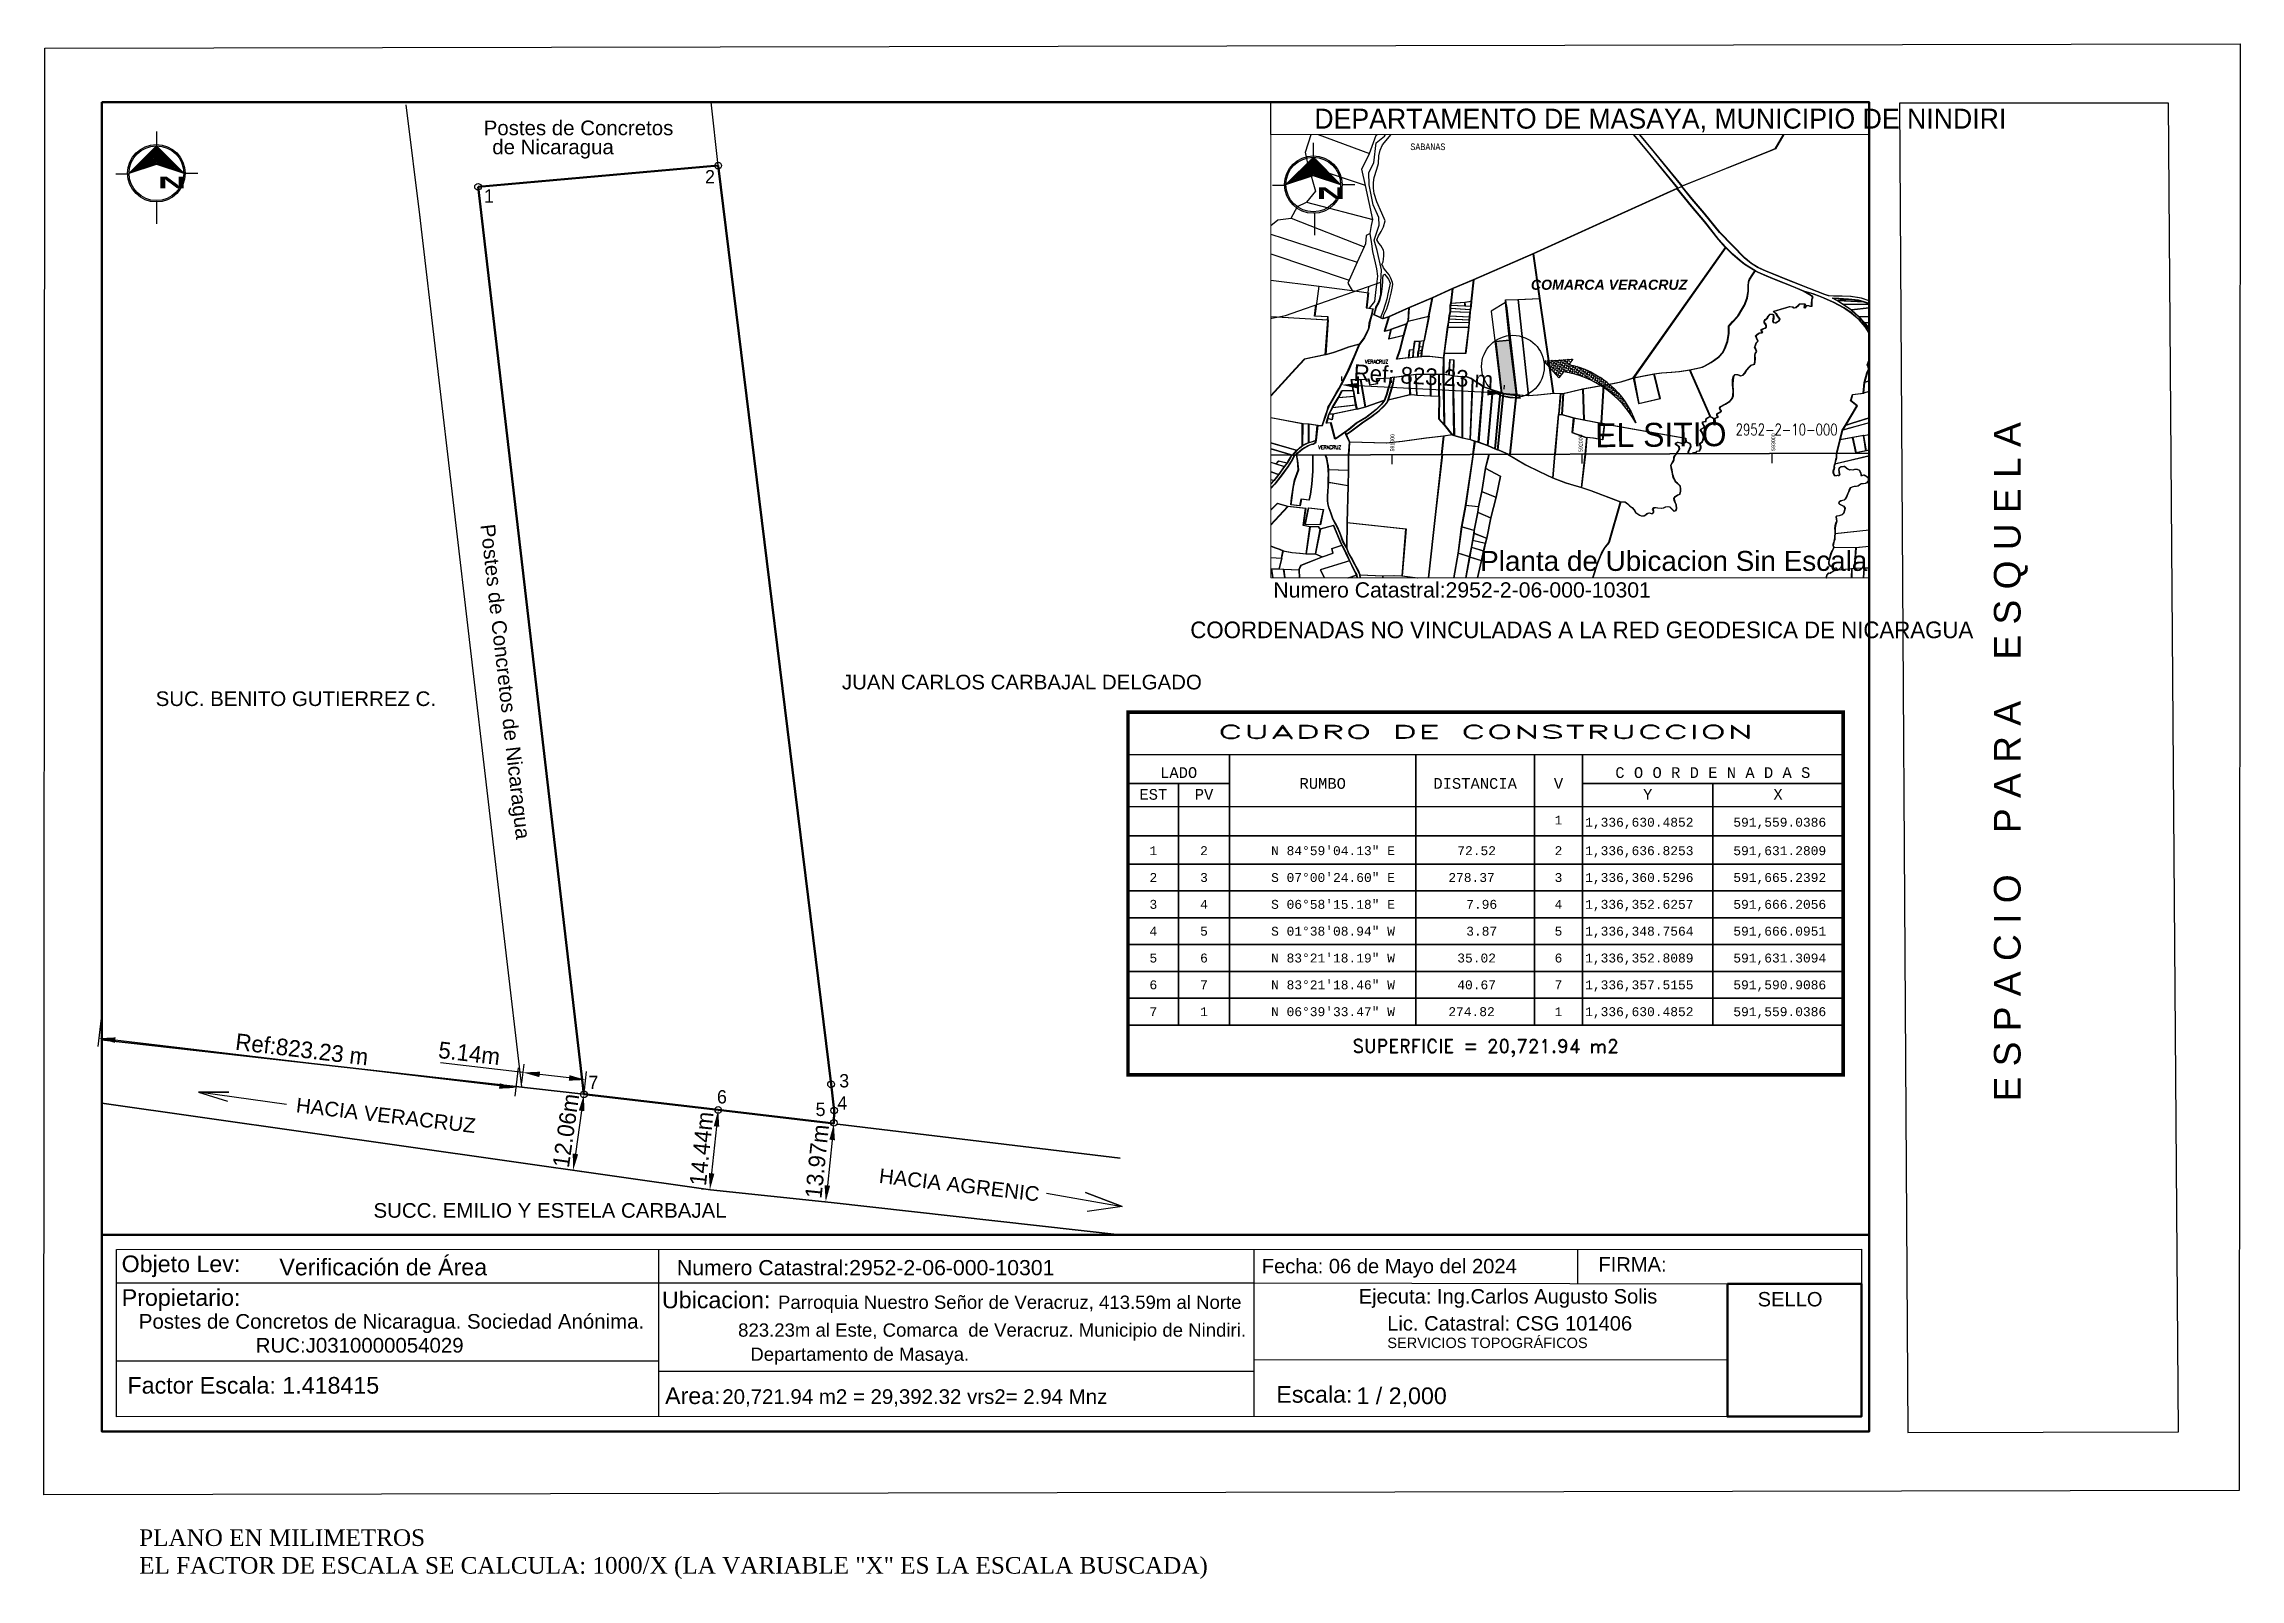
# Paper-space layout 'LAMINA DE TRABAJO' of a CAD drawing. Header units: millimetres. Extents: x 612850 to 613180, y 1315274 to 1315504.
# The model-space entities are those that its viewports show. They can reach past a viewport. Long polylines and large blocks are cut down to what shows.
import ezdxf
from ezdxf.enums import TextEntityAlignment as Align

# ---------------------------------------------------------------- set-up
doc = ezdxf.new("R2010")
doc.units = ezdxf.units.MM
doc.header["$PDMODE"] = 35
doc.header["$PDSIZE"] = 0.5
for name, pattern in [('ACAD_ISO02W100', [15, 12, -3]), ('DGN Style 2', [90.06457, 54.038742, -36.025828]), ('HIDDEN', [0.375, 0.25, -0.125])]:
    doc.linetypes.add(name, pattern=pattern)
for name, color, linetype in [('0 - TEXTO', 5, 'Continuous'), ('2', 7, 'Continuous'), ('3', 7, 'Continuous'), ('43', 7, 'Continuous'), ('44', 7, 'Continuous'), ('CVL_CUADCON', 1, 'Continuous'), ('CVL_CUADCON_LIN', 8, 'Continuous'), ('CVL_CUADCON_TIT', 1, 'Continuous'), ('CVL_CUADCON_TX', 2, 'Continuous'), ('CVL_PUNTO', 250, 'Continuous'), ('FONDO_MANAGUA', 8, 'ACAD_ISO02W100'), ('MICROS', 14, 'ACAD_ISO02W100'), ('Nombres_Barrios', 7, 'Continuous'), ('NORTE', 1, 'Continuous'), ('TEXTOS', 2, 'Continuous')]:
    doc.layers.add(name, color=color, linetype=linetype)
for name, color, linetype, lineweight in [('Level 16', 7, 'Continuous', 0), ('Level 17', 7, 'Continuous', 0), ('PARCELAS', 7, 'Continuous', 0)]:
    doc.layers.add(name, color=color, linetype=linetype, lineweight=lineweight)
doc.styles.add('HECTOR LOPEZ', font='arial.ttf')
doc.styles.add('HUECA1', font='HUECA1.shx')
doc.styles.add('LOPEZ', font='TCCM____.TTF')
doc.styles.add('MONOTXT', font='MONOTXT', dxfattribs={"height": 0.2})
doc.styles.add('MONOTXT4', font='Monotxt4.shx')
doc.styles.add('ROMANS', font='ROMANS', dxfattribs={"height": 0.2})
doc.styles.get("Standard").update_dxf_attribs({"font": 'TCCM____.TTF'})
doc.styles.add('Style-ENGINEERING', font='ENGINEERING.shx')
doc.styles.add('Style-INTL_ENGINEERING', font='INTL_ENGINEERING.shx')
doc.dimstyles.new('ISO-25', dxfattribs={"dimtxt": 2.5, "dimasz": 2.5, "dimexe": 1.25, "dimexo": 0.625, "dimtad": 1, "dimtxsty": 'Standard', "dimcen": 2.5, "dimadec": 0, "dimazin": 0, "dimtfac": 1, "dimtmove": 0, "dimatfit": 3, "dimfxl": 1, "dimarcsym": 0})

psp = doc.layouts.new('LAMINA DE TRABAJO')

# ---------------------------------------------------------------- texts
at = {"color": 7, "lineweight": 50, "style": 'HECTOR LOPEZ'}
for s, height, p in [('Postes de Concretos', 2.2, (612916.18819, 1315490.75738)), ('de Nicaragua', 2.2, (612917.47863, 1315487.8929)), ('Planta de Ubicacion Sin Escala', 3, (613066.08095, 1315425.234)), ('JUAN CARLOS CARBAJAL DELGADO', 2.2, (612970.07441, 1315407.41315)), ('SUC. BENITO GUTIERREZ C.', 2.2, (612866.84744, 1315404.91602)), ('SUCC. EMILIO Y ESTELA CARBAJAL', 2.2, (612899.6132, 1315327.95929)), ('Objeto Lev:', 2.5, (612861.72213, 1315319.77593)), ('Verificación de Área', 2.5, (612885.45109, 1315319.29406)), ('Propietario:', 2.5, (612861.74152, 1315314.71093)), ('Ubicacion:', 2.5, (612943.00681, 1315314.34761)), ('Parroquia Nuestro Señor de Veracruz, 413.59m al Norte', 2, (612960.45811, 1315314.25557)), ('Postes de Concretos de Nicaragua. Sociedad Anónima.', 2.2, (612864.31021, 1315311.27476)), ('823.23m al Este, Comarca  de Veracruz. Municipio de Nindiri.', 2, (612954.45701, 1315310.07197)), ('RUC:J0310000054029', 2.2, (612881.89705, 1315307.68328)), ('Departamento de Masaya.', 2, (612956.29536, 1315306.44584)), ('Factor Escala: 1.418415', 2.5, (612862.61045, 1315301.50782)), ('Area:', 2.5, (612943.47563, 1315299.94034)), ('20,721.94 m2 = 29,392.32 vrs2= 2.94 Mnz', 2.2, (612952.07859, 1315299.96225)), ('Escala:', 2.5, (613035.41751, 1315300.1471)), ('1 / 2,000', 2.5, (613047.46539, 1315299.93591))]:
    psp.add_text(s, height=height, dxfattribs=at).set_placement(p)
at = {"color": 7, "lineweight": 50}
psp.add_text('DEPARTAMENTO DE MASAYA, MUNICIPIO DE NINDIRI', height=3, dxfattribs=at).set_placement((613041.1323, 1315491.74642))
for s, p in [('2', (612949.48735, 1315483.51341)), ('1', (612916.24812, 1315480.61772)), ('7', (612931.94134, 1315347.30568)), ('3', (612969.66559, 1315347.56052)), ('6', (612951.28087, 1315345.14829)), ('5', (612966.11472, 1315343.25749)), ('4', (612969.38891, 1315344.2354))]:
    psp.add_text(s, height=2).set_placement(p)
at = {"color": 5, "lineweight": 25, "style": 'LOPEZ'}
psp.add_text('EL SITIO', height=3.592229, rotation=0.5219895, dxfattribs=at).set_placement((613083.397, 1315443.82476))
at = {"color": 7, "lineweight": 50, "style": 'HECTOR LOPEZ'}
for s, rotation, p in [('Postes de Concretos de Nicaragua ', 276.4722879, (612915.68816, 1315432.14344)), ('HACIA VERACRUZ', 353.338315, (612887.86923, 1315343.83848)), ('HACIA AGRENIC', 353.338315, (612975.56138, 1315333.21457))]:
    psp.add_text(s, height=2.2, rotation=rotation, dxfattribs=at).set_placement(p)
at = {"color": 7, "lineweight": 25, "char_height": 1.7359302, "width": 73.6083686, "attachment_point": 1}
for insert in [(612845.62399, 1315484.52055), (613019.92848, 1315482.9061)]:
    psp.add_mtext('                            {\\fBaskerville Old Face|b1|i0|c0|p18;\\W2.6;\\T2.05; N}', dxfattribs=dict(at, insert=insert))
at = {"color": 7, "insert": (613085.47066, 1315468.25981), "char_height": 1.5241828, "width": 59.4462909, "attachment_point": 5, "style": 'HECTOR LOPEZ'}
psp.add_mtext('{\\fArial|b1|i1|c0|p34;COMARCA VERACRUZ}', dxfattribs=at)
at = {"color": 7, "lineweight": 50, "insert": (613143.36599, 1315321.3053, -17.64987), "char_height": 4, "width": 130.5493861, "attachment_point": 1, "rotation": 90, "style": 'Style-ENGINEERING'}
psp.add_mtext('\\pi24.14048,t56.88384;{\\fArial|b0|i0|c0|p34;E S P A C I O    P A R A    E S Q U E L A}', dxfattribs=at)
at = {"attachment_point": 1, "style": 'Style-ENGINEERING'}
for s, insert, char_height, width in [('{\\fArial|b0|i0|c0|p34;Numero Catastral:2952-2-06-000-10301}', (613034.96594, 1315423.51866), 2.2855641, 112.128045), ('{\\fArial|b0|i0|c0|p34;Numero Catastral:2952-2-06-000-10301}', (612945.2505, 1315321.59837), 2.2855641, 112.128045), ('{\\fArial|b0|i0|c0|p34;Fecha: 06 de Mayo del 2024}', (613033.22412, 1315321.77397), 2.1665243, 84.8973549), ('{\\fArial|b0|i0|c0|p34;FIRMA:}', (613083.86618, 1315322.03181), 2.1665243, 84.8973549), ('{\\fArial|b0|i0|c0|p34;Ejecuta: Ing.Carlos Augusto Solis}', (613047.8026, 1315317.22722), 2.1665243, 84.8973549), ('{\\fArial|b0|i0|c0|p34;SELLO}', (613107.81553, 1315316.79127), 2.1665243, 84.8973549), ('{\\fArial|b0|i0|c0|p34;Lic. Catastral: CSG 101406}', (613052.09925, 1315313.15862), 2.1665243, 84.8973549), ('{\\fArial|b0|i0|c0|p34;SERVICIOS TOPOGRÁFICOS}', (613052.11184, 1315309.92776), 1.5655876, 84.8973549)]:
    psp.add_mtext(s, dxfattribs=dict(at, insert=insert, char_height=char_height, width=width))
at = {"color": 3, "lineweight": 50, "insert": (612864.36554, 1315285.27064), "char_height": 2.5, "attachment_point": 1, "style": 'HECTOR LOPEZ'}
psp.add_mtext_dynamic_manual_height_columns('{\\fBook Antiqua|b0|i0|c0|p18;\\PPLANO EN MILIMETROS\\PEL FACTOR DE ESCALA SE CALCULA: 1000/X (LA VARIABLE "X" ES LA ESCALA BUSCADA)}', width=262.85, gutter_width=12.5, heights=[0], dxfattribs=at)
at = {"layer": '0 - TEXTO', "transparency": 33554687}
psp.add_text('COORDENADAS NO VINCULADAS A LA RED GEODESICA DE NICARAGUA', height=2.5, dxfattribs=at).set_placement((613081.36482, 1315415.11737), align=Align.CENTER)
at = {"layer": 'CVL_CUADCON_TIT', "color": 18, "lineweight": 35, "ltscale": 0.5, "true_color": 0x000000, "style": 'HUECA1', "width": 1.758658}
psp.add_text('CUADRO DE CONSTRUCCION', height=2.0175995, dxfattribs=at).set_placement((613026.56087, 1315400.0125), (613107.22853, 1315400.0125), align=Align.FIT)
at = {"layer": 'CVL_CUADCON_TIT', "color": 18, "lineweight": 35, "ltscale": 0.5, "true_color": 0x000000, "style": 'MONOTXT4'}
for s, height, p in [('LADO', 1.61408, (613020.72328, 1315394.0969)), ('C O O R D E N A D A S', 1.6140796, (613101.07755, 1315394.0969)), ('EST', 1.61408, (613016.91674, 1315390.82032)), ('PV', 1.61408, (613024.54327, 1315390.82032)), ('Y', 1.61408, (613091.28546, 1315390.82032)), ('X', 1.61408, (613110.88308, 1315390.82032))]:
    psp.add_text(s, height=height, dxfattribs=at).set_placement(p, align=Align.CENTER)
at = {"layer": 'CVL_CUADCON_TIT', "color": 18, "lineweight": 35, "ltscale": 0.5, "true_color": 0x000000}
for s, height, style, p in [('RUMBO', 1.61408, 'MONOTXT4', (613042.3923, 1315393.27372)), ('DISTANCIA', 1.61408, 'MONOTXT4', (613065.32568, 1315393.27372)), ('V', 1.61408, 'MONOTXT4', (613077.8617, 1315393.27372)), ('SUPERFICIE = 20,721.94 m2', 2.0175995, 'HUECA1', (613066.8947, 1315353.47724))]:
    psp.add_text(s, height=height, dxfattribs=dict(at, style=style)).set_placement(p, align=Align.MIDDLE)
at = {"layer": 'CVL_CUADCON_TX', "color": 18, "lineweight": 35, "ltscale": 0.5, "true_color": 0x000000, "style": 'MONOTXT4'}
for s, p in [('1', (613077.85632, 1315387.09717)), ('1', (613016.91674, 1315382.48629)), ('2', (613024.53587, 1315382.48629)), ('2', (613077.85632, 1315382.48629)), ('2', (613016.91674, 1315378.45109)), ('3', (613024.53587, 1315378.45109)), ('3', (613077.85632, 1315378.45109)), ('3', (613016.91674, 1315374.41589)), ('4', (613024.53587, 1315374.41589)), ('4', (613077.85632, 1315374.41589)), ('4', (613016.91674, 1315370.38069)), ('5', (613024.53587, 1315370.38069)), ('5', (613077.85632, 1315370.38069)), ('5', (613016.91674, 1315366.34549)), ('6', (613024.53587, 1315366.34549)), ('6', (613077.85632, 1315366.34549)), ('6', (613016.91674, 1315362.31029)), ('7', (613024.53587, 1315362.31029)), ('7', (613077.85632, 1315362.31029)), ('7', (613016.91674, 1315358.27509)), ('1', (613024.53587, 1315358.27509)), ('1', (613077.85632, 1315358.27509))]:
    psp.add_text(s, height=1.34507, dxfattribs=at).set_placement(p, align=Align.CENTER)
for s, height, p in [('1,336,630.4852', 1.3450663, (613081.87, 1315386.76091)), ('591,559.0386', 1.3450663, (613104.15775, 1315386.76091)), ('N 84%%d59\'04.13" E', 1.3450663, (613034.63127, 1315382.48629)), ('72.52', 1.345066, (613062.63555, 1315382.48629)), ('1,336,636.8253', 1.3450663, (613081.87, 1315382.48629)), ('591,631.2809', 1.3450663, (613104.15775, 1315382.48629)), ('S 07%%d00\'24.60" E', 1.3450663, (613034.63127, 1315378.45109)), ('278.37', 1.345066, (613061.29048, 1315378.45109)), ('1,336,360.5296', 1.3450663, (613081.87, 1315378.45109)), ('591,665.2392', 1.3450663, (613104.15775, 1315378.45109)), ('S 06%%d58\'15.18" E', 1.3450663, (613034.63127, 1315374.41589)), ('7.96', 1.345066, (613063.98062, 1315374.41589)), ('1,336,352.6257', 1.3450663, (613081.87, 1315374.41589)), ('591,666.2056', 1.3450663, (613104.15775, 1315374.41589)), ('S 01%%d38\'08.94" W', 1.3450663, (613034.63127, 1315370.38069)), ('3.87', 1.345066, (613063.98062, 1315370.38069)), ('1,336,348.7564', 1.3450663, (613081.87, 1315370.38069)), ('591,666.0951', 1.3450663, (613104.15775, 1315370.38069)), ('N 83%%d21\'18.19" W', 1.3450663, (613034.63127, 1315366.34549)), ('35.02', 1.345066, (613062.63555, 1315366.34549)), ('1,336,352.8089', 1.3450663, (613081.87, 1315366.34549)), ('591,631.3094', 1.3450663, (613104.15775, 1315366.34549)), ('N 83%%d21\'18.46" W', 1.3450663, (613034.63127, 1315362.31029)), ('40.67', 1.345066, (613062.63555, 1315362.31029)), ('1,336,357.5155', 1.3450663, (613081.87, 1315362.31029)), ('591,590.9086', 1.3450663, (613104.15775, 1315362.31029)), ('N 06%%d39\'33.47" W', 1.3450663, (613034.63127, 1315358.27509)), ('274.82', 1.345066, (613061.29048, 1315358.27509)), ('1,336,630.4852', 1.3450663, (613081.87, 1315358.27509)), ('591,559.0386', 1.3450663, (613104.15775, 1315358.27509))]:
    psp.add_text(s, height=height, dxfattribs=at).set_placement(p)

msp = doc.modelspace()

# ---------------------------------------------------------------- texts
at = {"layer": '44', "color": 7, "linetype": 'Continuous', "style": 'ROMANS', "width": 0.8}
msp.add_text('VERACRUZ', height=20, dxfattribs=at).set_placement((590929, 1336516), align=Align.MIDDLE)
at = {"layer": '44', "color": 1, "linetype": 'Continuous', "style": 'ROMANS'}
for s, height, width, p in [('2952-2-10-000', 60, 0.75, (593087, 1336159)), ('VERACRUZ', 20, 0.8, (590683, 1336066))]:
    msp.add_text(s, height=height, dxfattribs=dict(at, width=width)).set_placement(p, align=Align.MIDDLE)
at = {"layer": 'Level 17', "color": 1, "linetype": 'Continuous', "lineweight": -3, "style": 'Style-INTL_ENGINEERING', "width": 0.95}
for s, p in [('591000', (591012, 1336090)), ('592000', (592003, 1336087)), ('593000', (593017, 1336093))]:
    msp.add_text(s, height=20, rotation=90, dxfattribs=at).set_placement(p, align=Align.MIDDLE_CENTER)
at = {"layer": 'Nombres_Barrios', "color": 7, "linetype": 'Continuous', "style": 'MONOTXT', "width": 0.87}
msp.add_text('SABANAS', height=35, dxfattribs=at).set_placement((591199, 1337647), align=Align.MIDDLE)

# ---------------------------------------------------------------- blocks, each defined once
blk = doc.blocks.new('*D311')
at = {"color": 0, "lineweight": -2, "transparency": 16777216}
for p, q in [((612931.89, 1315346.43), (612932.5, 1315346.34)), ((612930.91, 1315344.04), (612929.99, 1315337.56)), ((612930.26, 1315335), (612930.88, 1315334.91))]:
    blk.add_line(p, q, dxfattribs=at)
at = {"color": 0, "transparency": 16777216}
for points in [[(612930.5, 1315344.1), (612931.33, 1315343.99), (612931.27, 1315346.52)], [(612929.58, 1315337.62), (612930.4, 1315337.5), (612929.64, 1315335.08)]]:
    blk.add_solid(points, dxfattribs=at)
at = {"layer": 'Defpoints', "color": 0, "transparency": 16777216}
for p in [(612931.27, 1315346.52), (612929.64, 1315335.08), (612929.64, 1315335.08)]:
    blk.add_point(p, dxfattribs=at)
at = {"color": 0, "transparency": 16777216, "insert": (612928.56, 1315341.07), "char_height": 2.5, "attachment_point": 5, "rotation": 81.8941}
blk.add_mtext('12.06m', dxfattribs=at)
blk = doc.blocks.new('*D312')
at = {"color": 0, "lineweight": -2, "transparency": 16777216}
for p, q in [((612950.85, 1315344.23), (612950.22, 1315344.3)), ((612951.21, 1315341.68), (612950.47, 1315334.64)), ((612949.59, 1315332.21), (612948.97, 1315332.28))]:
    blk.add_line(p, q, dxfattribs=at)
at = {"color": 0, "transparency": 16777216}
for points in [[(612950.79, 1315341.72), (612951.62, 1315341.64), (612951.47, 1315344.17)], [(612950.06, 1315334.68), (612950.89, 1315334.59), (612950.21, 1315332.15)]]:
    blk.add_solid(points, dxfattribs=at)
at = {"layer": 'Defpoints', "color": 0, "transparency": 16777216}
for p in [(612951.47, 1315344.17), (612950.21, 1315332.15), (612950.21, 1315332.15)]:
    blk.add_point(p, dxfattribs=at)
at = {"color": 0, "transparency": 16777216, "insert": (612948.95, 1315338.35), "char_height": 2.5, "attachment_point": 5, "rotation": 84.0475}
blk.add_mtext('14.44m', dxfattribs=at)
blk = doc.blocks.new('*D313')
at = {"color": 0, "lineweight": -2, "transparency": 16777216}
for p, q in [((612968.24, 1315342.2), (612967.62, 1315342.27)), ((612968.6, 1315339.65), (612967.89, 1315332.82)), ((612967.01, 1315330.4), (612966.39, 1315330.46))]:
    blk.add_line(p, q, dxfattribs=at)
at = {"color": 0, "transparency": 16777216}
for points in [[(612968.19, 1315339.7), (612969.02, 1315339.61), (612968.86, 1315342.14)], [(612967.47, 1315332.86), (612968.3, 1315332.78), (612967.63, 1315330.33)]]:
    blk.add_solid(points, dxfattribs=at)
at = {"layer": 'Defpoints', "color": 0, "transparency": 16777216}
for p in [(612968.86, 1315342.14), (612967.63, 1315330.33), (612967.63, 1315330.33)]:
    blk.add_point(p, dxfattribs=at)
at = {"color": 0, "transparency": 16777216, "insert": (612966.34, 1315336.43), "char_height": 2.5, "attachment_point": 5, "rotation": 84.0475}
blk.add_mtext('13.97m', dxfattribs=at)
blk = doc.blocks.new('*D314')
at = {"color": 0, "lineweight": -2, "transparency": 16777216}
for p, q in [((612858.65, 1315357.98), (612858.14, 1315353.72)), ((612918.54, 1315347.78), (612860.77, 1315354.67)), ((612921.39, 1315350.5), (612920.88, 1315346.24))]:
    blk.add_line(p, q, dxfattribs=at)
at = {"color": 0, "transparency": 16777216}
for points in [[(612860.82, 1315355.08), (612860.72, 1315354.25), (612858.29, 1315354.96)], [(612918.59, 1315348.19), (612918.49, 1315347.37), (612921.03, 1315347.49)]]:
    blk.add_solid(points, dxfattribs=at)
at = {"layer": 'Defpoints', "color": 0, "transparency": 16777216}
for p in [(612858.72, 1315358.6), (612858.29, 1315354.96), (612921.46, 1315351.12)]:
    blk.add_point(p, dxfattribs=at)
at = {"color": 0, "transparency": 16777216, "insert": (612888.84, 1315353.27), "char_height": 2.5, "attachment_point": 5, "rotation": 353.2016}
blk.add_mtext('Ref:823.23 m', dxfattribs=at)
blk = doc.blocks.new('*D315')
at = {"color": 0, "lineweight": -2, "transparency": 16777216}
for p, q in [((612922.13, 1315349.8), (612909.69, 1315351.27)), ((612921.94, 1315348.25), (612922.27, 1315351.05)), ((612929.04, 1315348.99), (612924.61, 1315349.51)), ((612931.34, 1315347.14), (612931.67, 1315349.93))]:
    blk.add_line(p, q, dxfattribs=at)
at = {"color": 0, "transparency": 16777216}
for points in [[(612924.66, 1315349.92), (612924.56, 1315349.1), (612922.13, 1315349.8)], [(612929.09, 1315349.4), (612928.99, 1315348.57), (612931.52, 1315348.69)]]:
    blk.add_solid(points, dxfattribs=at)
at = {"layer": 'Defpoints', "color": 0, "transparency": 16777216}
for p in [(612922.13, 1315349.8), (612921.87, 1315347.63), (612931.27, 1315346.52)]:
    blk.add_point(p, dxfattribs=at)
at = {"color": 0, "transparency": 16777216, "insert": (612914.02, 1315352.68), "char_height": 2.5, "attachment_point": 5, "rotation": 353.2623}
blk.add_mtext('5.14m', dxfattribs=at)
blk = doc.blocks.new('*D318')
at = {"color": 0, "lineweight": -2, "transparency": 16777216}
for p, q in [((613045.25, 1315453.83), (613045.29, 1315454.46)), ((613067.16, 1315452.04), (613047.72, 1315453.08)), ((613069.69, 1315452.54), (613069.72, 1315453.16))]:
    blk.add_line(p, q, dxfattribs=at)
at = {"color": 0, "transparency": 16777216}
for points in [[(613047.74, 1315453.49), (613047.7, 1315452.66), (613045.22, 1315453.21)], [(613067.18, 1315452.46), (613067.14, 1315451.63), (613069.66, 1315451.91)]]:
    blk.add_solid(points, dxfattribs=at)
at = {"layer": 'Defpoints', "color": 0, "transparency": 16777216}
for p in [(613045.22, 1315453.21), (613045.22, 1315453.21), (613069.66, 1315451.91)]:
    blk.add_point(p, dxfattribs=at)
at = {"color": 0, "transparency": 16777216, "insert": (613057.54, 1315454.49), "char_height": 2.5, "attachment_point": 5, "rotation": 356.9604}
blk.add_mtext('Ref: 823.23 m', dxfattribs=at)
blk = doc.blocks.new('*U310')
at = {"layer": 'FONDO_MANAGUA'}
blk.add_lwpolyline([(590822, 1336145), (590821, 1336236)], dxfattribs=at)
blk.add_solid([(590822, 1336145), (590822, 1336144), (590822, 1336145)], dxfattribs=at)

# ---------------------------------------------------------------- dimensions: what is measured, and where the dimension line sits
for p1, p2, text, override, picture, middle in [((613069.65594, 1315451.91099), (613045.22102, 1315453.20851), 'Ref: 823.23 m', {"dimlfac": -34.989235, "dimfxl": 0.18}, '*D318', (613057.54092, 1315454.48894)), ((612931.26703, 1315346.51936), (612929.63825, 1315335.08341), '12.06m', {"dimfxl": 0.18}, '*D311', (612928.56043, 1315341.07089)), ((612951.46741, 1315344.16606), (612950.21446, 1315332.14917), '14.44m', {"dimfxl": 0.18}, '*D312', (612948.95067, 1315338.35471)), ((612968.86026, 1315342.13981), (612967.62925, 1315330.33339), '13.97m', {"dimfxl": 0.18}, '*D313', (612966.34376, 1315336.43481))]:
    dim = psp.add_aligned_dim(p1=p1, p2=p2, distance=0, text=text, dimstyle='ISO-25', override=override)
    dim.commit()
    dim.dimension.update_dxf_attribs({"geometry": picture, "text_midpoint": middle})
at = {"color": 18, "true_color": 0x000000}
dim = psp.add_linear_dim(base=(612858.29104, 1315354.96408), p1=(612921.45923, 1315351.125), p2=(612858.72496, 1315358.60385), angle=173.2015852, text='Ref:823.23 m', dimstyle='ISO-25', override={"dimfxl": 0.18}, dxfattribs=at)
dim.commit()
dim.dimension.update_dxf_attribs({"geometry": '*D314', "text_midpoint": (612888.61185, 1315351.34939), "dimtype": 161})
dim = psp.add_linear_dim(base=(612922.12524, 1315349.80393), p1=(612931.26699, 1315346.51923), p2=(612921.86837, 1315347.62959), angle=173.2622614, text='5.14m', dimstyle='ISO-25', override={"dimfxl": 0.18})
dim.commit()
dim.dimension.update_dxf_attribs({"geometry": '*D315', "text_midpoint": (612913.8, 1315350.78748), "dimtype": 161})

# ---------------------------------------------------------------- hatches: boundary and pattern name
h = msp.add_hatch(color=7)
h.dxf.hatch_style = 1
h.paths.add_polyline_path([(591629, 1336629), (591557, 1336622), (591589, 1336352), (591599, 1336349), (591609, 1336347), (591629, 1336345), (591646, 1336343), (591663, 1336343), (591664, 1336343), (591664, 1336344), (591663, 1336352)])
h.paths.add_polyline_path([(591663, 1336343), (591646, 1336343), (591663, 1336341)])
h.paths.add_polyline_path([(591664, 1336343), (591664, 1336343), (591663, 1336343), (591663, 1336341), (591664, 1336341)])
h.paths.add_polyline_path([(591589, 1336351), (591589, 1336349), (591596, 1336349), (591596, 1336349)], flags=16)
h.paths.add_polyline_path([(591589, 1336352), (591589, 1336351), (591596, 1336349), (591599, 1336348), (591599, 1336349)], flags=17)
h.paths.add_polyline_path([(591599, 1336349), (591599, 1336348), (591600, 1336348), (591609, 1336347)], flags=17)

# ---------------------------------------------------------------- linework, layer by layer
at = {"layer": '2', "color": 1, "linetype": 'Continuous'}
for p, q in [((590926, 1337709), (590804, 1337883)), ((590589, 1337723), (590892, 1337612)), ((590892, 1337612), (590926, 1337709)), ((590870, 1337443), (590570, 1337543)), ((590560, 1337356), (590909, 1337264)), ((590909, 1337264), (590870, 1337443)), ((590479, 1337271), (590864, 1337121)), ((590350, 1337194), (590827, 1337040)), ((590864, 1337121), (590827, 1337040)), ((592284, 1336431), (592768, 1337117)), ((590312, 1337104), (590785, 1336945)), ((590827, 1337040), (590785, 1336945)), ((591754, 1337084), (591441, 1336947)), ((591754, 1337084), (591788, 1336848)), ((590366, 1336755), (590300, 1336955)), ((590300, 1336955), (590627, 1336913)), ((590627, 1336913), (590800, 1336890)), ((591332, 1336901), (591225, 1336852)), ((591323, 1336824), (591332, 1336901)), ((591441, 1336947), (591332, 1336901)), ((591441, 1336947), (591429, 1336834)), ((590241, 1336763), (590366, 1336755)), ((590891, 1336797), (590911, 1336795)), ((590963, 1336783), (590949, 1336748)), ((591100, 1336800), (590995, 1336753)), ((591100, 1336800), (591096, 1336730)), ((591225, 1336852), (591100, 1336800)), ((591206, 1336755), (591225, 1336852)), ((591314, 1336757), (591319, 1336780)), ((591319, 1336780), (591320, 1336797)), ((591319, 1336780), (591421, 1336777)), ((591320, 1336813), (591323, 1336824)), ((591320, 1336797), (591320, 1336813)), ((591320, 1336813), (591397, 1336810)), ((591320, 1336797), (591424, 1336791)), ((591323, 1336824), (591396, 1336829)), ((591396, 1336829), (591429, 1336834)), ((591397, 1336810), (591396, 1336829)), ((591397, 1336810), (591426, 1336808)), ((591421, 1336777), (591419, 1336752)), ((591424, 1336791), (591421, 1336777)), ((591426, 1336808), (591424, 1336791)), ((591429, 1336834), (591426, 1336808)), ((591612, 1336812), (591667, 1336343)), ((591675, 1336844), (591788, 1336848)), ((591675, 1336844), (591729, 1336339)), ((591788, 1336848), (591860, 1336350)), ((590366, 1336755), (590674, 1336736)), ((590674, 1336736), (590661, 1336552)), ((590963, 1336742), (590949, 1336748)), ((590995, 1336753), (590963, 1336742)), ((591090, 1336715), (591006, 1336685)), ((591074, 1336656), (591090, 1336715)), ((591090, 1336715), (591096, 1336730)), ((591096, 1336730), (591206, 1336755)), ((591206, 1336755), (591180, 1336626)), ((591287, 1336560), (591306, 1336698)), ((591306, 1336698), (591310, 1336724)), ((591306, 1336698), (591415, 1336697)), ((591310, 1336724), (591312, 1336741)), ((591310, 1336724), (591417, 1336722)), ((591312, 1336741), (591314, 1336757)), ((591312, 1336741), (591418, 1336737)), ((591314, 1336757), (591419, 1336752)), ((591415, 1336697), (591399, 1336560)), ((591417, 1336722), (591415, 1336697)), ((591418, 1336737), (591417, 1336722)), ((591419, 1336752), (591418, 1336737)), ((591103, 1336576), (591099, 1336536)), ((591099, 1336536), (591121, 1336540)), ((591124, 1336579), (591103, 1336576)), ((591124, 1336579), (591121, 1336540)), ((591121, 1336540), (591148, 1336542)), ((591130, 1336622), (591124, 1336579)), ((591157, 1336623), (591130, 1336622)), ((591150, 1336574), (591148, 1336561)), ((591148, 1336561), (591169, 1336562)), ((591148, 1336561), (591148, 1336542)), ((591148, 1336542), (591167, 1336544)), ((591154, 1336595), (591150, 1336574)), ((591150, 1336574), (591170, 1336576)), ((591157, 1336623), (591154, 1336595)), ((591154, 1336595), (591175, 1336596)), ((591180, 1336626), (591157, 1336623)), ((591167, 1336544), (591169, 1336562)), ((591169, 1336562), (591170, 1336576)), ((591170, 1336576), (591175, 1336596)), ((591175, 1336596), (591180, 1336626)), ((591284, 1336534), (591287, 1336560)), ((591284, 1336448), (591284, 1336534)), ((591399, 1336560), (591287, 1336560)), ((590834, 1336347), (590833, 1336439)), ((590872, 1336278), (590848, 1336423)), ((591024, 1336434), (591005, 1336432)), ((591138, 1336449), (591101, 1336444)), ((591101, 1336444), (591107, 1336341)), ((591143, 1336340), (591138, 1336449)), ((591215, 1336449), (591138, 1336449)), ((591217, 1336337), (591215, 1336449)), ((591260, 1336449), (591215, 1336449)), ((591260, 1336334), (591260, 1336449)), ((591288, 1336182), (591284, 1336448)), ((591340, 1336128), (591333, 1336442)), ((591383, 1336115), (591383, 1336438)), ((591424, 1336106), (591438, 1336421)), ((592688, 1336226), (592579, 1336474)), ((593604, 1336438), (593499, 1336407)), ((590699, 1336275), (590730, 1336327)), ((590730, 1336327), (590749, 1336364)), ((590730, 1336327), (590813, 1336334)), ((590749, 1336364), (590808, 1336364)), ((590808, 1336364), (590813, 1336334)), ((590813, 1336334), (590821, 1336289)), ((590872, 1336278), (590972, 1336313)), ((591107, 1336341), (590991, 1336314)), ((591143, 1336340), (591217, 1336337)), ((591217, 1336337), (591260, 1336334)), ((591468, 1336093), (591492, 1336384)), ((591516, 1336075), (591542, 1336366)), ((591555, 1336058), (591583, 1336354)), ((591569, 1336052), (591599, 1336349)), ((591634, 1336029), (591667, 1336343)), ((591912, 1336349), (591906, 1336238)), ((592017, 1336374), (592021, 1336211)), ((592125, 1336392), (592113, 1336192)), ((590542, 1336190), (590285, 1336238)), ((590541, 1336076), (590542, 1336190)), ((590575, 1336188), (590542, 1336190)), ((590574, 1336091), (590575, 1336188)), ((590621, 1336181), (590575, 1336188)), ((590645, 1336180), (590650, 1336196)), ((590667, 1336193), (590674, 1336218)), ((590691, 1336195), (590667, 1336193)), ((590674, 1336218), (590680, 1336240)), ((590680, 1336240), (590699, 1336275)), ((590701, 1336240), (590680, 1336240)), ((590699, 1336275), (590821, 1336289)), ((590826, 1336266), (590701, 1336240)), ((590821, 1336289), (590826, 1336266)), ((590826, 1336266), (590872, 1336278)), ((591870, 1336029), (591889, 1336239)), ((592129, 1336190), (592113, 1336192)), ((593665, 1336234), (593383, 1336156)), ((590227, 1336101), (590490, 1336025)), ((590511, 1336049), (590238, 1336128)), ((590613, 1336103), (590621, 1336181)), ((590621, 1336181), (590645, 1336180)), ((590786, 1336160), (590765, 1336145)), ((590765, 1336145), (590770, 1336133)), ((590789, 1336093), (590770, 1336133)), ((590785, 1336026), (590789, 1336093)), ((591274, 1336028), (591285, 1336124)), ((591328, 1336132), (591285, 1336124)), ((591288, 1336182), (591328, 1336132)), ((591328, 1336132), (591340, 1336128)), ((591340, 1336128), (591383, 1336115)), ((591383, 1336115), (591424, 1336106)), ((591424, 1336106), (591449, 1336098)), ((591439, 1336028), (591449, 1336098)), ((591449, 1336098), (591468, 1336093)), ((591468, 1336093), (591516, 1336075)), ((591516, 1336075), (591555, 1336058)), ((592030, 1336030), (592038, 1336117)), ((593353, 1336034), (593370, 1336105)), ((593370, 1336105), (593383, 1336156)), ((593437, 1336117), (593370, 1336105)), ((593494, 1336127), (593437, 1336117)), ((593454, 1336036), (593437, 1336117)), ((593494, 1336127), (593573, 1336143)), ((593507, 1336048), (593494, 1336127)), ((591555, 1336058), (591569, 1336052)), ((591622, 1336029), (591569, 1336052)), ((593436, 1336034), (593454, 1336036)), ((593507, 1336048), (593454, 1336036)), ((593586, 1336063), (593507, 1336048))]:
    msp.add_line(p, q, dxfattribs=at)
for points in [[(592536, 1337440), (592392, 1337617), (592204, 1337842), (591755, 1338388), (591352, 1338876)], [(590963, 1336742), (590967, 1336763), (590983, 1336794), (590989, 1336811), (590995, 1336835), (591005, 1336876), (591013, 1336912), (591015, 1336924), (591012, 1336933), (591004, 1336955), (590995, 1336973), (590977, 1336995), (590965, 1337010), (590961, 1337021), (590956, 1337028), (590963, 1337041), (590966, 1337055), (590967, 1337074), (590967, 1337093), (590965, 1337103), (590952, 1337127), (590941, 1337140), (590931, 1337157), (590939, 1337179), (590953, 1337202), (590965, 1337226), (590975, 1337258), (590957, 1337297), (590931, 1337357), (590916, 1337401), (590913, 1337429), (590913, 1337459), (590916, 1337486), (590930, 1337529), (590939, 1337559), (590941, 1337600), (590947, 1337629), (590960, 1337658), (591060, 1337776)], [(591916, 1338149), (592351, 1337625), (592513, 1337428)], [(590926, 1337709), (591001, 1337737), (591042, 1337801), (591060, 1337827), (591075, 1338019)], [(590570, 1337543), (590555, 1337619), (590589, 1337723)], [(590661, 1337801), (590631, 1337773), (590589, 1337723)], [(593114, 1337780), (593028, 1337637), (593004, 1337625), (592536, 1337440)], [(590870, 1337443), (590852, 1337529), (590892, 1337612)], [(590570, 1337543), (590607, 1337413), (590560, 1337356)], [(590479, 1337271), (590512, 1337332), (590560, 1337356)], [(592513, 1337428), (592106, 1337243), (591754, 1337084)], [(592768, 1337117), (592731, 1337160), (592659, 1337252), (592590, 1337333), (592513, 1337428)], [(593577, 1336812), (593537, 1336832), (593482, 1336850), (593427, 1336859), (593380, 1336861), (593336, 1336861), (593311, 1336862), (593289, 1336869), (593208, 1336901), (593088, 1336949), (593020, 1336976), (592980, 1336993), (592937, 1337012), (592903, 1337033), (592868, 1337061), (592737, 1337196), (592655, 1337298), (592592, 1337372), (592536, 1337440)], [(590350, 1337194), (590362, 1337225), (590410, 1337263), (590479, 1337271)], [(590895, 1337190), (590903, 1337233), (590909, 1337264)], [(590895, 1337190), (590874, 1337180), (590870, 1337137), (590864, 1337121)], [(590891, 1336797), (590920, 1336833), (590925, 1336881), (590932, 1336938), (590936, 1336967), (590931, 1337004), (590924, 1337037), (590910, 1337096), (590904, 1337137), (590895, 1337190)], [(592923, 1336994), (592892, 1337013), (592868, 1337027), (592842, 1337048), (592804, 1337082), (592768, 1337117)], [(590674, 1336736), (590675, 1336752), (590605, 1336756), (590627, 1336913)], [(590785, 1336945), (590777, 1336929), (590800, 1336890)], [(590800, 1336890), (590887, 1336878), (590878, 1336800), (590891, 1336797)], [(590949, 1336748), (590918, 1336762), (590924, 1336784), (590928, 1336803), (590940, 1336825), (590947, 1336843), (590955, 1336872), (590960, 1336913), (590961, 1336940), (590962, 1336961), (590965, 1336973), (590971, 1336976), (590980, 1336966), (590992, 1336950), (591000, 1336929), (590996, 1336904), (590989, 1336873), (590983, 1336846), (590974, 1336818), (590963, 1336783)], [(592688, 1336226), (592694, 1336224), (592705, 1336217), (592706, 1336211), (592706, 1336191), (592710, 1336182), (592714, 1336191), (592713, 1336203), (592711, 1336214), (592712, 1336219), (592721, 1336223), (592728, 1336227), (592722, 1336232), (592723, 1336242), (592730, 1336247), (592736, 1336249), (592744, 1336255), (592745, 1336259), (592740, 1336261), (592736, 1336271), (592742, 1336280), (592765, 1336292), (592788, 1336307), (592802, 1336323), (592807, 1336337), (592808, 1336363), (592805, 1336395), (592807, 1336423), (592811, 1336442), (592817, 1336449), (592828, 1336449), (592839, 1336445), (592846, 1336442), (592859, 1336446), (592869, 1336455), (592877, 1336471), (592891, 1336488), (592902, 1336498), (592919, 1336504), (592922, 1336515), (592923, 1336532), (592922, 1336550), (592924, 1336560), (592931, 1336570), (592922, 1336593), (592924, 1336600), (592929, 1336615), (592938, 1336625), (592931, 1336640), (592927, 1336652), (592932, 1336658), (592942, 1336667), (592948, 1336668), (592957, 1336668), (592961, 1336671), (592956, 1336678), (592956, 1336684), (592963, 1336689), (592974, 1336693), (592982, 1336697), (592981, 1336707), (592979, 1336713), (592972, 1336720), (592971, 1336729), (592977, 1336739), (592986, 1336745), (592993, 1336758), (593001, 1336766), (593012, 1336767), (593018, 1336764), (593020, 1336754), (593019, 1336740), (593015, 1336730), (593020, 1336722), (593030, 1336720), (593039, 1336726), (593050, 1336733), (593053, 1336741), (593049, 1336745), (593041, 1336757), (593035, 1336767), (593029, 1336772), (593021, 1336778), (593023, 1336782), (593058, 1336792), (593089, 1336802), (593106, 1336807), (593119, 1336804), (593128, 1336799), (593137, 1336802), (593151, 1336814), (593158, 1336820), (593166, 1336821), (593182, 1336821), (593186, 1336819), (593183, 1336811), (593180, 1336801), (593186, 1336800), (593188, 1336803), (593191, 1336809), (593195, 1336812), (593203, 1336812), (593213, 1336809), (593221, 1336809), (593221, 1336823), (593222, 1336844), (593226, 1336856), (593221, 1336862), (593177, 1336888)], [(593177, 1336888), (593136, 1336905), (593076, 1336930), (593018, 1336953), (592972, 1336972), (592936, 1336987), (592923, 1336994)], [(593559, 1336593), (593545, 1336626), (593526, 1336665), (593503, 1336700), (593471, 1336737), (593433, 1336770), (593390, 1336800), (593337, 1336828), (593273, 1336856), (593226, 1336873), (593177, 1336888)], [(590911, 1336795), (590908, 1336784), (590904, 1336760), (590899, 1336742), (590895, 1336729), (590893, 1336719), (590890, 1336698), (590887, 1336687), (590878, 1336666), (590865, 1336641), (590841, 1336609)], [(591612, 1336812), (591610, 1336842), (591675, 1336844)], [(590995, 1336753), (590972, 1336677), (591006, 1336685)], [(591006, 1336685), (590994, 1336637), (591074, 1336656)], [(591099, 1336536), (591037, 1336530), (591055, 1336581), (591074, 1336656)], [(590661, 1336552), (590551, 1336529), (590504, 1336479), (590413, 1336379), (590324, 1336282), (590285, 1336238)], [(590841, 1336609), (590783, 1336592), (590740, 1336577), (590700, 1336563), (590661, 1336552)], [(590733, 1336375), (590744, 1336394), (590784, 1336474), (590819, 1336557), (590841, 1336609)], [(591284, 1336534), (591255, 1336539), (591210, 1336544), (591167, 1336544)], [(590808, 1336364), (590798, 1336422), (590848, 1336423)], [(590848, 1336423), (590888, 1336426), (590894, 1336395), (590935, 1336402), (590932, 1336427), (591005, 1336431)], [(591005, 1336432), (590998, 1336395), (590992, 1336373), (590983, 1336342), (590972, 1336313)], [(590991, 1336314), (591004, 1336354), (591016, 1336394), (591024, 1336434)], [(591024, 1336434), (591062, 1336440), (591101, 1336444)], [(591312, 1336445), (591317, 1336527), (591336, 1336526), (591333, 1336442)], [(592284, 1336431), (592310, 1336297), (592423, 1336323), (592392, 1336453)], [(590650, 1336196), (590661, 1336229), (590671, 1336260), (590679, 1336280), (590683, 1336288), (590718, 1336349), (590733, 1336375)], [(590770, 1336133), (590792, 1336148), (590855, 1336194), (590904, 1336228), (590943, 1336258), (590971, 1336284), (590987, 1336303), (590991, 1336314)], [(590972, 1336313), (590957, 1336293), (590929, 1336265), (590876, 1336223), (590825, 1336192), (590786, 1336160)], [(590836, 1336352), (590834, 1336347), (590833, 1336352)], [(591107, 1336341), (591121, 1336344), (591143, 1336340)], [(591260, 1336334), (591258, 1336216), (591288, 1336182)], [(593617, 1336393), (593536, 1336364), (593493, 1336351)], [(590701, 1336240), (590696, 1336211), (590674, 1336218)], [(590765, 1336145), (590713, 1336109), (590691, 1336195)], [(591968, 1336221), (591960, 1336144), (592034, 1336117), (592038, 1336117)], [(592129, 1336190), (592119, 1336105), (592070, 1336114), (592038, 1336117)], [(592129, 1336190), (592367, 1336147), (592557, 1336113), (592558, 1336094)], [(592596, 1336032), (592597, 1336033), (592601, 1336038), (592611, 1336038), (592617, 1336045), (592630, 1336047), (592634, 1336054), (592637, 1336062), (592637, 1336070), (592633, 1336079), (592635, 1336087), (592644, 1336095), (592649, 1336105), (592653, 1336120), (592647, 1336137), (592640, 1336149), (592635, 1336157), (592638, 1336162), (592652, 1336169), (592656, 1336177), (592652, 1336183), (592647, 1336190), (592648, 1336200), (592655, 1336202), (592664, 1336202), (592664, 1336211), (592667, 1336218), (592675, 1336222), (592683, 1336226), (592688, 1336226)], [(593659, 1336262), (593435, 1336192), (593398, 1336181)], [(590505, 1336025), (590516, 1336037), (590540, 1336057), (590571, 1336076), (590590, 1336083), (590596, 1336083)], [(590511, 1336049), (590524, 1336062), (590541, 1336076)], [(590541, 1336076), (590558, 1336084), (590574, 1336091)], [(590574, 1336091), (590594, 1336097), (590613, 1336103)], [(590596, 1336083), (590604, 1336087), (590611, 1336093), (590613, 1336103)], [(591285, 1336124), (591192, 1336113), (591066, 1336097), (590983, 1336087), (590789, 1336093)], [(592512, 1336031), (592510, 1336033), (592517, 1336043), (592525, 1336057), (592523, 1336068), (592513, 1336075), (592506, 1336081), (592506, 1336088), (592516, 1336092), (592530, 1336089), (592541, 1336085), (592548, 1336087), (592558, 1336094)], [(592558, 1336094), (592565, 1336092), (592576, 1336088), (592582, 1336081), (592583, 1336069), (592577, 1336056), (592571, 1336042), (592570, 1336033), (592582, 1336032)], [(590489, 1336025), (590500, 1336037), (590511, 1336049)]]:
    msp.add_lwpolyline(points, dxfattribs=at)
at = {"layer": '3', "color": 1, "linetype": 'HIDDEN'}
for p, q in [((591284, 1336448), (591260, 1336449)), ((591312, 1336445), (591284, 1336448)), ((591333, 1336442), (591312, 1336445)), ((591333, 1336442), (591383, 1336438)), ((592284, 1336431), (592392, 1336453)), ((591542, 1336366), (591492, 1336384)), ((591599, 1336349), (591583, 1336354)), ((591860, 1336350), (591898, 1336348)), ((591898, 1336348), (591889, 1336239)), ((591898, 1336348), (591912, 1336349)), ((592017, 1336374), (592125, 1336392)), ((593493, 1336351), (593499, 1336407)), ((591889, 1336239), (591906, 1336238)), ((591906, 1336238), (591968, 1336221)), ((591968, 1336221), (592021, 1336211)), ((592021, 1336211), (592113, 1336192)), ((593383, 1336156), (593398, 1336181))]:
    msp.add_line(p, q, dxfattribs=at)
for points in [[(592579, 1336474), (592613, 1336481), (592644, 1336488), (592659, 1336495), (592690, 1336512), (592706, 1336523), (592732, 1336541), (592753, 1336564), (592764, 1336585), (592778, 1336622), (592784, 1336665), (592784, 1336703), (592807, 1336727), (592834, 1336758), (592852, 1336787), (592867, 1336813), (592881, 1336851), (592887, 1336888), (592887, 1336916), (592889, 1336937), (592893, 1336949), (592909, 1336974), (592923, 1336994)], [(593499, 1336407), (593513, 1336457), (593521, 1336477), (593520, 1336488), (593514, 1336500), (593527, 1336531), (593547, 1336581), (593559, 1336593)], [(591438, 1336421), (591428, 1336428), (591404, 1336436), (591383, 1336438)], [(591492, 1336384), (591479, 1336395), (591458, 1336407), (591438, 1336421)], [(592125, 1336392), (592174, 1336402), (592217, 1336411), (592261, 1336424), (592284, 1336431)], [(592392, 1336453), (592431, 1336457), (592483, 1336461), (592523, 1336464), (592558, 1336470), (592579, 1336474)], [(591583, 1336354), (591571, 1336358), (591542, 1336366)], [(591667, 1336343), (591633, 1336343), (591599, 1336349)], [(591667, 1336343), (591700, 1336340), (591729, 1336339)], [(591729, 1336339), (591779, 1336342), (591846, 1336348), (591860, 1336350)], [(591912, 1336349), (591950, 1336357), (592017, 1336374)], [(593460, 1336284), (593426, 1336310), (593436, 1336344), (593493, 1336351)], [(593398, 1336181), (593426, 1336228), (593460, 1336284)]]:
    msp.add_lwpolyline(points, dxfattribs=at)
at = {"layer": '43', "color": 1, "linetype": 'Continuous'}
msp.add_lwpolyline([(588423, 1340626), (595224, 1340647), (595239, 1336040), (588437, 1336019)], close=True, dxfattribs=at)
at = {"layer": 'CVL_CUADCON_TIT', "color": 1, "lineweight": 35, "ltscale": 0.5}
for p, q in [((591564, 1336352), (591584, 1336350)), ((591583, 1336338), (591629, 1336330)), ((591629, 1336330), (591665, 1336326)), ((591664, 1336341), (591684, 1336338)), ((591665, 1336326), (591687, 1336324))]:
    msp.add_line(p, q, dxfattribs=at)
at = {"layer": 'CVL_CUADCON_TIT', "color": 1, "lineweight": 30, "ltscale": 0.5, "flags": 128}
msp.add_lwpolyline([(591553, 1336612), (591584, 1336350), (591589, 1336349), (591557, 1336622), (591629, 1336629), (591608, 1336827), (591532, 1336782), (591553, 1336612)], dxfattribs=at)
at = {"layer": 'CVL_CUADCON_TIT', "color": 1, "lineweight": 35, "ltscale": 0.5, "flags": 128}
msp.add_lwpolyline([(591557, 1336622), (591629, 1336629), (591663, 1336352), (591664, 1336344), (591664, 1336341), (591629, 1336345), (591589, 1336349), (591557, 1336622)], close=True, dxfattribs=at)
msp.add_lwpolyline([(591586, 1336350), (591618, 1336344), (591666, 1336339), (591685, 1336337)], dxfattribs=at)
at = {"layer": 'CVL_PUNTO', "color": 1, "lineweight": 35, "ltscale": 0.5}
for p in [(591557, 1336622), (591629, 1336629), (591589, 1336349), (591629, 1336345), (591663, 1336352), (591664, 1336344), (591664, 1336341)]:
    msp.add_point(p, dxfattribs=at)
at = {"layer": 'FONDO_MANAGUA', "color": 1}
for p, q in [((591325, 1338866), (592514, 1337429)), ((591343, 1338881), (592538, 1337439)), ((590926, 1337668), (590970, 1337702)), ((590970, 1337702), (590998, 1337746)), ((590914, 1337562), (590926, 1337668)), ((590889, 1337511), (590914, 1337562)), ((590890, 1337447), (590889, 1337511)), ((590911, 1337341), (590890, 1337447)), ((592514, 1337429), (592538, 1337439)), ((590941, 1337275), (590911, 1337341)), ((590917, 1337156), (590943, 1337235)), ((590943, 1337235), (590941, 1337275)), ((590932, 1337102), (590917, 1337156)), ((592280, 1336431), (592765, 1337117)), ((590955, 1336999), (590932, 1337102)), ((590951, 1336935), (590955, 1336999)), ((591751, 1337084), (591438, 1336947)), ((591751, 1337084), (591785, 1336848)), ((590450, 1336759), (590951, 1336935)), ((591329, 1336901), (591222, 1336852)), ((591320, 1336824), (591329, 1336901)), ((591438, 1336947), (591329, 1336901)), ((591438, 1336947), (591425, 1336834)), ((590888, 1336797), (590908, 1336795)), ((591097, 1336800), (590992, 1336753)), ((591097, 1336800), (591093, 1336730)), ((591222, 1336852), (591097, 1336800)), ((591203, 1336755), (591222, 1336852)), ((591311, 1336757), (591316, 1336780)), ((591316, 1336780), (591317, 1336797)), ((591316, 1336780), (591418, 1336777)), ((591317, 1336813), (591320, 1336824)), ((591317, 1336797), (591317, 1336813)), ((591317, 1336813), (591394, 1336810)), ((591317, 1336797), (591421, 1336791)), ((591320, 1336824), (591393, 1336829)), ((591393, 1336829), (591425, 1336834)), ((591394, 1336810), (591393, 1336829)), ((591394, 1336810), (591423, 1336808)), ((591418, 1336777), (591416, 1336752)), ((591421, 1336791), (591418, 1336777)), ((591423, 1336808), (591421, 1336791)), ((591425, 1336834), (591423, 1336808)), ((591672, 1336844), (591785, 1336848)), ((591672, 1336844), (591726, 1336339)), ((591785, 1336848), (591857, 1336350)), ((589233, 1336097), (590377, 1336745)), ((590377, 1336745), (590450, 1336759)), ((590406, 1336752), (590671, 1336736)), ((590671, 1336736), (590657, 1336552)), ((590960, 1336742), (590946, 1336748)), ((590992, 1336753), (590960, 1336742)), ((591087, 1336715), (591003, 1336685)), ((591071, 1336656), (591087, 1336715)), ((591087, 1336715), (591093, 1336730)), ((591093, 1336730), (591203, 1336755)), ((591203, 1336755), (591177, 1336626)), ((591284, 1336560), (591302, 1336698)), ((591302, 1336698), (591307, 1336724)), ((591302, 1336698), (591412, 1336697)), ((591307, 1336724), (591309, 1336741)), ((591307, 1336724), (591414, 1336722)), ((591309, 1336741), (591311, 1336757)), ((591309, 1336741), (591415, 1336737)), ((591311, 1336757), (591416, 1336752)), ((591412, 1336697), (591396, 1336560)), ((591414, 1336722), (591412, 1336697)), ((591415, 1336737), (591414, 1336722)), ((591416, 1336752), (591415, 1336737)), ((591100, 1336576), (591096, 1336536)), ((591096, 1336536), (591118, 1336540)), ((591121, 1336579), (591100, 1336576)), ((591121, 1336579), (591118, 1336540)), ((591118, 1336540), (591144, 1336542)), ((591127, 1336622), (591121, 1336579)), ((591153, 1336623), (591127, 1336622)), ((591145, 1336561), (591144, 1336542)), ((591144, 1336542), (591164, 1336544)), ((591147, 1336574), (591145, 1336561)), ((591145, 1336561), (591166, 1336562)), ((591151, 1336595), (591147, 1336574)), ((591147, 1336574), (591167, 1336576)), ((591153, 1336623), (591151, 1336595)), ((591151, 1336595), (591172, 1336596)), ((591177, 1336626), (591153, 1336623)), ((591164, 1336544), (591166, 1336562)), ((591166, 1336562), (591167, 1336576)), ((591167, 1336576), (591172, 1336596)), ((591172, 1336596), (591177, 1336626)), ((591280, 1336448), (591281, 1336534)), ((591281, 1336534), (591284, 1336560)), ((591396, 1336560), (591284, 1336560)), ((590869, 1336278), (590845, 1336423)), ((591021, 1336434), (591001, 1336432)), ((591135, 1336449), (591098, 1336444)), ((591098, 1336444), (591103, 1336341)), ((591140, 1336340), (591135, 1336449)), ((591212, 1336449), (591135, 1336449)), ((591213, 1336337), (591212, 1336449)), ((591257, 1336449), (591212, 1336449)), ((591257, 1336334), (591257, 1336449)), ((591280, 1336448), (591257, 1336449)), ((591284, 1336182), (591280, 1336448)), ((591309, 1336445), (591280, 1336448)), ((591330, 1336442), (591309, 1336445)), ((591336, 1336128), (591330, 1336442)), ((591330, 1336442), (591380, 1336438)), ((591380, 1336115), (591380, 1336438)), ((591421, 1336106), (591434, 1336421)), ((592280, 1336431), (592389, 1336453)), ((592684, 1336226), (592576, 1336474)), ((593601, 1336438), (593496, 1336407)), ((590695, 1336275), (590726, 1336327)), ((590726, 1336327), (590746, 1336364)), ((590726, 1336327), (590810, 1336334)), ((590746, 1336364), (590805, 1336364)), ((590805, 1336364), (590810, 1336334)), ((590810, 1336334), (590817, 1336289)), ((590869, 1336278), (590969, 1336313)), ((591103, 1336341), (590988, 1336314)), ((591140, 1336340), (591213, 1336337)), ((591213, 1336337), (591257, 1336334)), ((591464, 1336093), (591489, 1336384)), ((591539, 1336366), (591489, 1336384)), ((591513, 1336075), (591539, 1336366)), ((591552, 1336058), (591580, 1336354)), ((591566, 1336052), (591596, 1336349)), ((591596, 1336349), (591580, 1336354)), ((591631, 1336029), (591663, 1336343)), ((591857, 1336350), (591895, 1336348)), ((591895, 1336348), (591886, 1336239)), ((591895, 1336348), (591909, 1336349)), ((591909, 1336349), (591903, 1336238)), ((592013, 1336374), (592121, 1336392)), ((592013, 1336374), (592018, 1336211)), ((592121, 1336392), (592110, 1336192)), ((593490, 1336351), (593496, 1336407)), ((590538, 1336190), (590282, 1336238)), ((590571, 1336188), (590538, 1336190)), ((590538, 1336076), (590538, 1336190)), ((590617, 1336181), (590571, 1336188)), ((590571, 1336091), (590571, 1336188)), ((590642, 1336180), (590647, 1336196)), ((590663, 1336193), (590671, 1336218)), ((590687, 1336195), (590663, 1336193)), ((590671, 1336218), (590677, 1336240)), ((590677, 1336240), (590695, 1336275)), ((590698, 1336240), (590677, 1336240)), ((590695, 1336275), (590817, 1336289)), ((590823, 1336266), (590698, 1336240)), ((590817, 1336289), (590823, 1336266)), ((590823, 1336266), (590869, 1336278)), ((591867, 1336029), (591886, 1336239)), ((591886, 1336239), (591903, 1336238)), ((591903, 1336238), (591964, 1336221)), ((591964, 1336221), (592018, 1336211)), ((592018, 1336211), (592110, 1336192)), ((592126, 1336190), (592110, 1336192)), ((593662, 1336234), (593380, 1336156)), ((590224, 1336101), (590487, 1336025)), ((590508, 1336049), (590235, 1336128)), ((590610, 1336103), (590617, 1336181)), ((590617, 1336181), (590642, 1336180)), ((590782, 1336160), (590762, 1336145)), ((590762, 1336145), (590767, 1336133)), ((590786, 1336093), (590767, 1336133)), ((590782, 1336026), (590786, 1336093)), ((591271, 1336028), (591282, 1336124)), ((591325, 1336132), (591282, 1336124)), ((591284, 1336182), (591325, 1336132)), ((591325, 1336132), (591336, 1336128)), ((591336, 1336128), (591380, 1336115)), ((591380, 1336115), (591421, 1336106)), ((591421, 1336106), (591445, 1336098)), ((591435, 1336028), (591445, 1336098)), ((591445, 1336098), (591464, 1336093)), ((591464, 1336093), (591513, 1336075)), ((591513, 1336075), (591552, 1336058)), ((592027, 1336030), (592035, 1336117)), ((593350, 1336034), (593367, 1336105)), ((593367, 1336105), (593380, 1336156)), ((593434, 1336117), (593367, 1336105)), ((593380, 1336156), (593395, 1336181)), ((593491, 1336127), (593434, 1336117)), ((593451, 1336036), (593434, 1336117)), ((593491, 1336127), (593570, 1336143)), ((593504, 1336048), (593491, 1336127)), ((590141, 1335976), (590388, 1335891)), ((590163, 1336017), (590412, 1335922)), ((590270, 1336024), (590399, 1335978)), ((590399, 1335978), (590443, 1335965)), ((590443, 1335965), (590412, 1335922)), ((590456, 1335983), (590443, 1335965)), ((590780, 1336026), (590779, 1335944)), ((591435, 1336028), (591395, 1335760)), ((591500, 1335956), (591481, 1335833)), ((591518, 1336028), (591500, 1335956)), ((591552, 1336058), (591566, 1336052)), ((591619, 1336029), (591566, 1336052)), ((591865, 1336029), (591855, 1335905)), ((592007, 1335855), (592027, 1336030)), ((593585, 1336035), (593339, 1335977)), ((593433, 1336034), (593451, 1336036)), ((593504, 1336048), (593451, 1336036)), ((593583, 1336063), (593504, 1336048)), ((590121, 1335941), (590359, 1335858)), ((590359, 1335858), (590332, 1335828)), ((590388, 1335891), (590359, 1335858)), ((590412, 1335922), (590388, 1335891)), ((590779, 1335944), (590675, 1335948)), ((590777, 1335863), (590675, 1335881)), ((590777, 1335863), (590773, 1335670)), ((590779, 1335944), (590777, 1335863)), ((590460, 1335754), (590298, 1335579)), ((591395, 1335760), (591375, 1335647)), ((591463, 1335752), (591395, 1335760)), ((591460, 1335725), (591441, 1335628)), ((591463, 1335752), (591460, 1335725)), ((591460, 1335725), (591529, 1335695)), ((591481, 1335833), (591463, 1335752)), ((591481, 1335833), (591557, 1335804)), ((591557, 1335804), (591529, 1335695)), ((590576, 1335648), (590556, 1335505)), ((590631, 1335635), (590606, 1335505)), ((590773, 1335670), (590771, 1335536)), ((591375, 1335647), (591356, 1335509)), ((591441, 1335628), (591375, 1335647)), ((591439, 1335614), (591427, 1335540)), ((591441, 1335628), (591439, 1335614)), ((591439, 1335614), (591507, 1335587)), ((591529, 1335695), (591507, 1335587)), ((593658, 1335645), (593340, 1335610)), ((590429, 1335483), (590436, 1335521)), ((590556, 1335505), (590606, 1335505)), ((590606, 1335505), (590643, 1335489)), ((591356, 1335509), (591328, 1335340)), ((591416, 1335489), (591356, 1335509)), ((591427, 1335540), (591416, 1335489)), ((591427, 1335540), (591490, 1335521)), ((591433, 1335577), (591501, 1335562)), ((591490, 1335521), (591479, 1335470)), ((591501, 1335562), (591490, 1335521)), ((591507, 1335587), (591501, 1335562)), ((593450, 1335536), (593332, 1335538)), ((593450, 1335536), (593443, 1335428)), ((593648, 1335558), (593450, 1335536)), ((590308, 1335428), (590374, 1335427)), ((590328, 1335488), (590429, 1335483)), ((590374, 1335427), (590415, 1335427)), ((590374, 1335427), (590395, 1335276)), ((590429, 1335483), (590415, 1335427)), ((590415, 1335427), (590438, 1335424)), ((590438, 1335424), (590520, 1335421)), ((590438, 1335424), (590457, 1335272)), ((590520, 1335421), (590525, 1335299)), ((590669, 1335345), (590796, 1335384)), ((590796, 1335384), (590824, 1335394)), ((590796, 1335384), (590803, 1335304)), ((590840, 1335394), (590962, 1335389)), ((591416, 1335489), (591391, 1335341)), ((591416, 1335489), (591479, 1335470)), ((591479, 1335470), (591444, 1335317)), ((593428, 1335426), (593339, 1335417)), ((593428, 1335426), (593427, 1335304)), ((593443, 1335428), (593428, 1335426)), ((593493, 1335430), (593443, 1335428)), ((593493, 1335430), (593485, 1335309)), ((593553, 1335430), (593493, 1335430))]:
    msp.add_line(p, q, dxfattribs=at)
at = {"layer": 'FONDO_MANAGUA', "color": 1, "flags": 128}
for points in [[(593111, 1337780), (593025, 1337637), (593001, 1337625), (592538, 1337439)], [(592510, 1337428), (592103, 1337243), (591751, 1337084)], [(592765, 1337117), (592728, 1337160), (592655, 1337252), (592587, 1337333), (592510, 1337428)], [(593638, 1336431), (593629, 1336446), (593622, 1336466), (593622, 1336482), (593628, 1336547), (593635, 1336592), (593640, 1336617), (593645, 1336656), (593643, 1336682), (593637, 1336715), (593632, 1336730), (593616, 1336767), (593597, 1336790), (593574, 1336812), (593534, 1336832), (593479, 1336850), (593423, 1336859), (593377, 1336861), (593333, 1336861), (593308, 1336862), (593286, 1336869), (593205, 1336901), (593085, 1336949), (593016, 1336976), (592977, 1336993), (592934, 1337012), (592900, 1337033), (592865, 1337061), (592734, 1337196), (592652, 1337298), (592589, 1337372), (592533, 1337440)], [(592920, 1336994), (592888, 1337013), (592865, 1337027), (592839, 1337048), (592801, 1337082), (592765, 1337117)], [(590887, 1336912), (590875, 1336800), (590888, 1336797)], [(590946, 1336748), (590915, 1336762), (590921, 1336784), (590925, 1336803), (590937, 1336825), (590944, 1336843), (590952, 1336872), (590951, 1336935)], [(592576, 1336474), (592610, 1336481), (592641, 1336488), (592656, 1336495), (592687, 1336512), (592703, 1336523), (592729, 1336541), (592750, 1336564), (592760, 1336585), (592775, 1336622), (592781, 1336665), (592781, 1336703), (592803, 1336727), (592831, 1336758), (592848, 1336787), (592864, 1336813), (592878, 1336851), (592884, 1336888), (592884, 1336916), (592886, 1336937), (592890, 1336949), (592906, 1336974), (592920, 1336994)], [(592684, 1336226), (592691, 1336224), (592702, 1336217), (592702, 1336211), (592703, 1336191), (592706, 1336182), (592711, 1336191), (592710, 1336203), (592708, 1336214), (592709, 1336219), (592718, 1336223), (592724, 1336227), (592719, 1336232), (592720, 1336242), (592727, 1336247), (592732, 1336249), (592741, 1336255), (592742, 1336259), (592737, 1336261), (592733, 1336271), (592739, 1336280), (592762, 1336292), (592784, 1336307), (592799, 1336323), (592804, 1336337), (592805, 1336363), (592802, 1336395), (592803, 1336423), (592808, 1336442), (592814, 1336449), (592825, 1336449), (592836, 1336445), (592843, 1336442), (592856, 1336446), (592866, 1336455), (592874, 1336471), (592888, 1336488), (592899, 1336498), (592916, 1336504), (592919, 1336515), (592920, 1336532), (592919, 1336550), (592921, 1336560), (592928, 1336570), (592918, 1336593), (592921, 1336600), (592926, 1336615), (592935, 1336625), (592928, 1336640), (592924, 1336652), (592929, 1336658), (592939, 1336667), (592944, 1336668), (592953, 1336668), (592958, 1336671), (592953, 1336678), (592952, 1336684), (592960, 1336689), (592971, 1336693), (592979, 1336697), (592978, 1336707), (592975, 1336713), (592969, 1336720), (592968, 1336729), (592974, 1336739), (592983, 1336745), (592990, 1336758), (592998, 1336766), (593009, 1336767), (593015, 1336764), (593017, 1336754), (593015, 1336740), (593012, 1336730), (593017, 1336722), (593026, 1336720), (593036, 1336726), (593047, 1336733), (593049, 1336741), (593046, 1336745), (593038, 1336757), (593032, 1336767), (593026, 1336772), (593018, 1336778), (593020, 1336782), (593055, 1336792), (593085, 1336802), (593103, 1336807), (593116, 1336804), (593125, 1336799), (593134, 1336802), (593148, 1336814), (593155, 1336820), (593163, 1336821), (593179, 1336821), (593183, 1336819), (593180, 1336811), (593177, 1336801), (593183, 1336800), (593185, 1336803), (593187, 1336809), (593192, 1336812), (593200, 1336812), (593210, 1336809), (593218, 1336809), (593218, 1336823), (593219, 1336844), (593223, 1336856), (593217, 1336862), (593174, 1336888)], [(593174, 1336888), (593133, 1336905), (593073, 1336930), (593015, 1336953), (592969, 1336972), (592933, 1336987), (592920, 1336994)], [(593556, 1336593), (593542, 1336626), (593523, 1336665), (593500, 1336700), (593468, 1336737), (593429, 1336770), (593387, 1336800), (593334, 1336828), (593270, 1336856), (593223, 1336873), (593174, 1336888)], [(590671, 1336736), (590672, 1336752), (590602, 1336756), (590610, 1336815)], [(590908, 1336795), (590905, 1336784), (590900, 1336760), (590896, 1336742), (590891, 1336729), (590889, 1336719), (590886, 1336698), (590884, 1336687), (590875, 1336666), (590862, 1336641), (590838, 1336609)], [(591609, 1336812), (591607, 1336842), (591672, 1336844)], [(590992, 1336753), (590969, 1336677), (591003, 1336685)], [(591003, 1336685), (590991, 1336637), (591071, 1336656)], [(591096, 1336536), (591034, 1336530), (591052, 1336581), (591071, 1336656)], [(590657, 1336552), (590547, 1336529), (590501, 1336479), (590410, 1336379), (590320, 1336282), (590282, 1336238)], [(590838, 1336609), (590779, 1336592), (590737, 1336577), (590697, 1336563), (590657, 1336552)], [(590730, 1336375), (590741, 1336394), (590780, 1336474), (590816, 1336557), (590838, 1336609)], [(591281, 1336534), (591251, 1336539), (591207, 1336544), (591164, 1336544)], [(593496, 1336407), (593510, 1336457), (593518, 1336477), (593517, 1336488), (593511, 1336500), (593523, 1336531), (593544, 1336581), (593556, 1336593)], [(590805, 1336364), (590795, 1336422), (590845, 1336423)], [(590845, 1336423), (590885, 1336426), (590891, 1336395), (590932, 1336402), (590929, 1336427), (591001, 1336431)], [(591001, 1336432), (590995, 1336395), (590989, 1336373), (590980, 1336342), (590969, 1336313)], [(590988, 1336314), (591001, 1336354), (591013, 1336394), (591021, 1336434)], [(591021, 1336434), (591059, 1336440), (591098, 1336444)], [(591309, 1336445), (591314, 1336527), (591333, 1336526), (591330, 1336442)], [(591434, 1336421), (591424, 1336428), (591401, 1336436), (591380, 1336438)], [(591489, 1336384), (591475, 1336395), (591455, 1336407), (591434, 1336421)], [(592121, 1336392), (592171, 1336402), (592214, 1336411), (592258, 1336424), (592280, 1336431)], [(592280, 1336431), (592307, 1336297), (592420, 1336323), (592389, 1336453)], [(592389, 1336453), (592428, 1336457), (592480, 1336461), (592520, 1336464), (592555, 1336470), (592576, 1336474)], [(590647, 1336196), (590658, 1336229), (590668, 1336260), (590675, 1336280), (590680, 1336288), (590715, 1336349), (590730, 1336375)], [(590767, 1336133), (590789, 1336148), (590852, 1336194), (590901, 1336228), (590940, 1336258), (590967, 1336284), (590984, 1336303), (590988, 1336314)], [(590969, 1336313), (590954, 1336293), (590926, 1336265), (590873, 1336223), (590822, 1336192), (590782, 1336160)], [(591103, 1336341), (591117, 1336344), (591140, 1336340)], [(591257, 1336334), (591254, 1336216), (591284, 1336182)], [(591580, 1336354), (591568, 1336358), (591539, 1336366)], [(591663, 1336343), (591630, 1336343), (591596, 1336349)], [(591663, 1336343), (591697, 1336340), (591726, 1336339)], [(591726, 1336339), (591776, 1336342), (591843, 1336348), (591857, 1336350)], [(591909, 1336349), (591947, 1336357), (592013, 1336374)], [(593457, 1336284), (593423, 1336310), (593433, 1336344), (593490, 1336351)], [(593614, 1336393), (593533, 1336363), (593490, 1336351)], [(590698, 1336240), (590693, 1336211), (590671, 1336218)], [(590762, 1336145), (590710, 1336109), (590687, 1336195)], [(591964, 1336221), (591957, 1336144), (592031, 1336117), (592035, 1336117)], [(592126, 1336190), (592116, 1336105), (592067, 1336114), (592035, 1336117)], [(592126, 1336190), (592364, 1336147), (592554, 1336113), (592554, 1336094)], [(592592, 1336032), (592594, 1336033), (592597, 1336038), (592607, 1336038), (592614, 1336045), (592627, 1336047), (592631, 1336054), (592634, 1336062), (592634, 1336070), (592630, 1336079), (592631, 1336087), (592641, 1336095), (592646, 1336105), (592650, 1336120), (592644, 1336137), (592637, 1336149), (592632, 1336157), (592635, 1336162), (592649, 1336169), (592653, 1336177), (592648, 1336183), (592644, 1336190), (592645, 1336200), (592652, 1336202), (592661, 1336202), (592661, 1336211), (592663, 1336218), (592672, 1336222), (592680, 1336226), (592684, 1336226)], [(593395, 1336181), (593423, 1336228), (593457, 1336284)], [(593655, 1336262), (593432, 1336192), (593395, 1336181)], [(590502, 1336025), (590513, 1336037), (590537, 1336057), (590568, 1336076), (590587, 1336083), (590593, 1336083)], [(590508, 1336049), (590521, 1336062), (590538, 1336076)], [(590538, 1336076), (590555, 1336084), (590571, 1336091)], [(590571, 1336091), (590591, 1336097), (590610, 1336103)], [(590593, 1336083), (590601, 1336087), (590608, 1336093), (590610, 1336103)], [(591282, 1336124), (591188, 1336113), (591063, 1336097), (590980, 1336087), (590786, 1336093)], [(592509, 1336031), (592507, 1336033), (592514, 1336043), (592521, 1336057), (592520, 1336068), (592509, 1336075), (592503, 1336081), (592503, 1336088), (592513, 1336092), (592527, 1336089), (592537, 1336085), (592544, 1336087), (592554, 1336094)], [(592554, 1336094), (592562, 1336092), (592573, 1336088), (592579, 1336081), (592579, 1336069), (592574, 1336056), (592567, 1336042), (592567, 1336033), (592578, 1336032)], [(590496, 1336025), (590484, 1336002), (590461, 1335964), (590424, 1335914), (590391, 1335872), (590358, 1335835), (590330, 1335804), (590303, 1335778), (590275, 1335754)], [(590456, 1335983), (590411, 1335993), (590399, 1335978)], [(590481, 1336025), (590467, 1336002), (590456, 1335983)], [(590592, 1336025), (590592, 1335992), (590592, 1335940), (590587, 1335871), (590580, 1335819), (590573, 1335788), (590531, 1335792), (590524, 1335757), (590478, 1335763), (590481, 1335799), (590490, 1335856), (590497, 1335895), (590517, 1335947), (590513, 1335996), (590507, 1336025)], [(590486, 1336025), (590497, 1336037), (590508, 1336049)], [(590675, 1335948), (590673, 1335969), (590668, 1335991), (590666, 1336006), (590658, 1336026)], [(591273, 1336028), (591239, 1335728), (591197, 1335350)], [(591500, 1335956), (591580, 1335914), (591557, 1335804)], [(591618, 1336029), (591713, 1335973), (591784, 1335938), (591855, 1335905)], [(592211, 1335778), (592222, 1335778), (592235, 1335779), (592250, 1335769), (592261, 1335756), (592272, 1335749), (592284, 1335735), (592292, 1335722), (592302, 1335716), (592312, 1335709), (592321, 1335705), (592334, 1335706), (592344, 1335710), (592351, 1335718), (592362, 1335721), (592375, 1335718), (592380, 1335718), (592386, 1335724), (592386, 1335731), (592382, 1335739), (592389, 1335749), (592398, 1335749), (592408, 1335748), (592428, 1335746), (592439, 1335748), (592449, 1335753), (592462, 1335755), (592470, 1335752), (592487, 1335737), (592493, 1335729), (592502, 1335733), (592507, 1335744), (592506, 1335763), (592500, 1335774), (592495, 1335785), (592493, 1335796), (592500, 1335806), (592513, 1335816), (592525, 1335820), (592528, 1335835), (592528, 1335847), (592526, 1335861), (592519, 1335869), (592510, 1335877), (592503, 1335883), (592498, 1335893), (592490, 1335907), (592489, 1335916), (592486, 1335922), (592484, 1335937), (592481, 1335948), (592479, 1335960), (592477, 1335972), (592481, 1335978), (592489, 1335991), (592493, 1336000), (592494, 1336013), (592498, 1336023), (592507, 1336031)], [(593338, 1335974), (593336, 1335967), (593336, 1335958), (593334, 1335950), (593332, 1335946), (593330, 1335942), (593331, 1335933), (593333, 1335925), (593338, 1335918), (593343, 1335917), (593349, 1335917), (593355, 1335919), (593359, 1335917), (593361, 1335918), (593365, 1335920), (593365, 1335926), (593363, 1335932), (593363, 1335939), (593361, 1335947), (593363, 1335955), (593365, 1335960), (593374, 1335964), (593384, 1335965), (593390, 1335966), (593397, 1335962), (593401, 1335957), (593407, 1335953), (593418, 1335948), (593423, 1335949), (593435, 1335947), (593446, 1335950), (593456, 1335951), (593468, 1335946), (593472, 1335939), (593476, 1335930), (593477, 1335922), (593478, 1335918), (593483, 1335918), (593493, 1335921), (593499, 1335917), (593506, 1335913), (593512, 1335908), (593516, 1335902), (593517, 1335894), (593515, 1335888), (593508, 1335878), (593500, 1335875), (593489, 1335873), (593479, 1335873), (593475, 1335872), (593469, 1335866), (593462, 1335861), (593452, 1335859), (593442, 1335859), (593435, 1335858), (593426, 1335854), (593422, 1335852), (593416, 1335843), (593412, 1335832), (593408, 1335821), (593402, 1335806), (593395, 1335794), (593388, 1335788), (593373, 1335784), (593363, 1335779), (593360, 1335772), (593365, 1335766), (593369, 1335764), (593379, 1335760), (593386, 1335756), (593392, 1335746), (593391, 1335736), (593386, 1335720), (593378, 1335710), (593362, 1335706), (593351, 1335703), (593346, 1335699), (593347, 1335687), (593349, 1335677), (593344, 1335664), (593341, 1335653), (593339, 1335639), (593341, 1335628), (593341, 1335616), (593340, 1335610)], [(593347, 1336034), (593348, 1336023), (593347, 1336010), (593345, 1336001), (593343, 1335993), (593340, 1335983), (593340, 1335980), (593338, 1335974)], [(590771, 1335536), (590750, 1335571), (590739, 1335606), (590727, 1335635), (590715, 1335658), (590699, 1335688), (590688, 1335720), (590678, 1335747), (590672, 1335768), (590671, 1335785), (590671, 1335808), (590672, 1335835), (590674, 1335859), (590675, 1335881)], [(590675, 1335881), (590675, 1335902), (590676, 1335920), (590675, 1335948)], [(591855, 1335905), (591924, 1335879), (592007, 1335855)], [(592007, 1335855), (592054, 1335839), (592211, 1335778)], [(590460, 1335754), (590406, 1335770), (590325, 1335688)], [(590576, 1335648), (590542, 1335655), (590555, 1335744), (590460, 1335754)], [(592211, 1335778), (592150, 1335564), (592130, 1335540), (592115, 1335515), (592104, 1335489), (592091, 1335460), (592065, 1335376), (592041, 1335372), (592030, 1335365), (592011, 1335357), (591997, 1335348), (591981, 1335333), (591962, 1335299), (591951, 1335276), (591939, 1335255)], [(590631, 1335635), (590623, 1335647), (590576, 1335648)], [(590743, 1335557), (590702, 1335655), (590631, 1335635)], [(590773, 1335670), (591082, 1335636), (591062, 1335390)], [(593340, 1335610), (593339, 1335599), (593339, 1335590), (593338, 1335581), (593336, 1335571), (593334, 1335564), (593331, 1335555), (593330, 1335548), (593333, 1335543), (593332, 1335534)], [(590316, 1335569), (590396, 1335537), (590417, 1335530), (590436, 1335521)], [(590436, 1335521), (590483, 1335513), (590523, 1335509), (590556, 1335505)], [(590643, 1335489), (590699, 1335508), (590693, 1335534), (590746, 1335551)], [(590786, 1335468), (590767, 1335508), (590749, 1335545), (590743, 1335557)], [(590840, 1335394), (590831, 1335417), (590815, 1335447), (590797, 1335480), (590783, 1335506), (590771, 1335536)], [(593332, 1335534), (593326, 1335522), (593320, 1335510), (593317, 1335500), (593312, 1335483), (593309, 1335471), (593307, 1335459), (593308, 1335452), (593311, 1335446), (593319, 1335441), (593326, 1335437), (593330, 1335429), (593336, 1335429), (593345, 1335432), (593349, 1335428), (593347, 1335421), (593342, 1335418), (593335, 1335415)], [(590520, 1335421), (590530, 1335446), (590643, 1335489)], [(590786, 1335468), (590632, 1335421), (590669, 1335345)], [(590824, 1335394), (590811, 1335418), (590799, 1335443), (590786, 1335468)], [(590833, 1335302), (590835, 1335324), (590833, 1335346), (590830, 1335366), (590824, 1335394)], [(590847, 1335332), (590844, 1335359), (590840, 1335394)], [(590917, 1335321), (590959, 1335315), (590962, 1335389)], [(590962, 1335389), (591020, 1335392), (591062, 1335390)], [(591062, 1335390), (591088, 1335386), (591144, 1335378), (591197, 1335350)], [(593335, 1335415), (593329, 1335411), (593325, 1335409), (593321, 1335407), (593313, 1335402), (593305, 1335404), (593297, 1335393), (593294, 1335379), (593296, 1335366), (593302, 1335359), (593303, 1335350), (593292, 1335334), (593281, 1335323), (593268, 1335312), (593259, 1335305), (593252, 1335294), (593251, 1335283)]]:
    msp.add_lwpolyline(points, dxfattribs=at)
for points in [[(593328, 1336851), (593359, 1336849), (593410, 1336846), (593461, 1336840), (593492, 1336832), (593534, 1336817), (593556, 1336804), (593597, 1336757), (593612, 1336731), (593621, 1336700), (593626, 1336662), (593625, 1336630), (593617, 1336582), (593613, 1336548), (593609, 1336509), (593612, 1336489), (593599, 1336487), (593588, 1336526), (593565, 1336595), (593555, 1336623), (593536, 1336659), (593516, 1336692), (593494, 1336721), (593465, 1336753), (593425, 1336789), (593382, 1336819), (593351, 1336838)], [(590570, 1335747), (590647, 1335739), (590631, 1335658), (590552, 1335659)]]:
    msp.add_lwpolyline(points, close=True, dxfattribs=at)
at = {"layer": 'Level 16', "color": 1, "linetype": 'Continuous', "lineweight": -3}
msp.add_lwpolyline([(588436, 1336019), (595238, 1336040), (595253, 1331432), (588449, 1331411), (588436, 1336019)], dxfattribs=at)
at = {"layer": 'Level 17', "color": 1, "linetype": 'Continuous', "lineweight": -3}
for p, q in [((591011, 1335977), (591011, 1336027)), ((592011, 1335980), (592011, 1336030)), ((593011, 1335983), (593011, 1336033))]:
    msp.add_line(p, q, dxfattribs=at)
at = {"layer": 'PARCELAS', "color": 1, "linetype": 'Continuous', "lineweight": -3}
for p, q in [((590143, 1335976), (590390, 1335891)), ((590165, 1336017), (590414, 1335922)), ((590272, 1336024), (590401, 1335978)), ((590401, 1335978), (590445, 1335965)), ((590445, 1335965), (590414, 1335922)), ((590458, 1335983), (590445, 1335965)), ((590782, 1336026), (590781, 1335944)), ((591437, 1336028), (591398, 1335760)), ((591521, 1336028), (591502, 1335956)), ((591867, 1336029), (591857, 1335905)), ((592009, 1335855), (592030, 1336030)), ((593588, 1336035), (593341, 1335977)), ((590124, 1335941), (590361, 1335858)), ((590361, 1335858), (590335, 1335828)), ((590390, 1335891), (590361, 1335858)), ((590414, 1335922), (590390, 1335891)), ((590779, 1335863), (590677, 1335881)), ((590781, 1335944), (590678, 1335948)), ((590779, 1335863), (590775, 1335670)), ((590781, 1335944), (590779, 1335863)), ((590463, 1335754), (590301, 1335579)), ((591398, 1335760), (591378, 1335647)), ((591465, 1335752), (591398, 1335760)), ((591462, 1335725), (591531, 1335695)), ((591483, 1335833), (591559, 1335804)), ((591559, 1335804), (591531, 1335695)), ((590579, 1335648), (590558, 1335505)), ((590633, 1335635), (590608, 1335505)), ((590775, 1335670), (590773, 1335536)), ((591378, 1335647), (591358, 1335509)), ((591443, 1335628), (591378, 1335647)), ((591442, 1335614), (591509, 1335587)), ((591531, 1335695), (591509, 1335587)), ((593661, 1335645), (593342, 1335610)), ((590431, 1335483), (590439, 1335521)), ((590558, 1335505), (590608, 1335505)), ((590608, 1335505), (590645, 1335489)), ((591358, 1335509), (591330, 1335340)), ((591419, 1335489), (591358, 1335509)), ((591429, 1335540), (591419, 1335489)), ((591429, 1335540), (591493, 1335521)), ((591435, 1335577), (591503, 1335562)), ((591493, 1335521), (591481, 1335470)), ((591503, 1335562), (591493, 1335521)), ((591509, 1335587), (591503, 1335562)), ((593453, 1335536), (593335, 1335538)), ((593453, 1335536), (593445, 1335428)), ((593650, 1335558), (593453, 1335536)), ((590310, 1335428), (590376, 1335427)), ((590330, 1335488), (590431, 1335483)), ((590376, 1335427), (590417, 1335427)), ((590376, 1335427), (590397, 1335276)), ((590431, 1335483), (590417, 1335427)), ((590417, 1335427), (590440, 1335424)), ((590440, 1335424), (590522, 1335421)), ((590440, 1335424), (590459, 1335272)), ((590522, 1335421), (590527, 1335299)), ((590671, 1335345), (590799, 1335384)), ((590799, 1335384), (590826, 1335394)), ((590799, 1335384), (590805, 1335304)), ((590842, 1335394), (590964, 1335389)), ((591419, 1335489), (591393, 1335341)), ((591419, 1335489), (591481, 1335470)), ((591481, 1335470), (591446, 1335317)), ((593430, 1335426), (593341, 1335417)), ((593430, 1335426), (593429, 1335304)), ((593445, 1335428), (593430, 1335426)), ((593496, 1335430), (593445, 1335428)), ((593496, 1335430), (593487, 1335309)), ((593555, 1335430), (593496, 1335430))]:
    msp.add_line(p, q, dxfattribs=at)
at = {"layer": 'PARCELAS', "color": 1, "linetype": 'DGN Style 2', "lineweight": -3}
for p, q in [((591502, 1335956), (591483, 1335833)), ((591462, 1335725), (591443, 1335628)), ((591465, 1335752), (591462, 1335725)), ((591483, 1335833), (591465, 1335752)), ((591442, 1335614), (591429, 1335540)), ((591443, 1335628), (591442, 1335614))]:
    msp.add_line(p, q, dxfattribs=at)
at = {"layer": 'PARCELAS', "color": 1, "linetype": 'Continuous', "lineweight": -3}
for points in [[(590499, 1336025), (590486, 1336002), (590464, 1335964), (590426, 1335914), (590393, 1335872), (590360, 1335835), (590333, 1335804), (590305, 1335778), (590277, 1335754)], [(590458, 1335983), (590414, 1335993), (590401, 1335978)], [(590483, 1336025), (590470, 1336002), (590458, 1335983)], [(590594, 1336025), (590594, 1335992), (590594, 1335940), (590589, 1335871), (590582, 1335819), (590575, 1335788), (590534, 1335792), (590526, 1335757), (590480, 1335763), (590484, 1335799), (590492, 1335856), (590500, 1335895), (590520, 1335947), (590515, 1335996), (590509, 1336025)], [(590678, 1335948), (590676, 1335969), (590670, 1335991), (590668, 1336006), (590660, 1336026)], [(591276, 1336028), (591241, 1335728), (591199, 1335350)], [(591502, 1335956), (591582, 1335914), (591559, 1335804)], [(591620, 1336029), (591715, 1335973), (591787, 1335938), (591857, 1335905)], [(592214, 1335778), (592224, 1335778), (592238, 1335779), (592252, 1335769), (592263, 1335756), (592275, 1335749), (592286, 1335735), (592294, 1335722), (592304, 1335716), (592314, 1335709), (592323, 1335705), (592337, 1335706), (592346, 1335710), (592354, 1335718), (592365, 1335721), (592377, 1335718), (592383, 1335718), (592388, 1335724), (592388, 1335731), (592385, 1335739), (592391, 1335749), (592400, 1335749), (592410, 1335748), (592431, 1335746), (592441, 1335748), (592452, 1335753), (592464, 1335755), (592473, 1335752), (592489, 1335737), (592495, 1335729), (592505, 1335733), (592509, 1335744), (592508, 1335763), (592503, 1335774), (592498, 1335785), (592495, 1335796), (592502, 1335806), (592516, 1335816), (592527, 1335820), (592531, 1335835), (592530, 1335847), (592528, 1335861), (592521, 1335869), (592513, 1335877), (592505, 1335883), (592500, 1335893), (592493, 1335907), (592491, 1335916), (592489, 1335922), (592487, 1335937), (592484, 1335948), (592481, 1335960), (592480, 1335972), (592483, 1335978), (592491, 1335991), (592496, 1336000), (592497, 1336013), (592500, 1336023), (592509, 1336031)], [(593341, 1335974), (593338, 1335967), (593339, 1335958), (593337, 1335950), (593334, 1335946), (593333, 1335942), (593333, 1335933), (593335, 1335925), (593340, 1335918), (593346, 1335917), (593351, 1335917), (593357, 1335919), (593361, 1335917), (593364, 1335918), (593367, 1335920), (593368, 1335926), (593366, 1335932), (593365, 1335939), (593364, 1335947), (593366, 1335955), (593367, 1335960), (593377, 1335964), (593387, 1335965), (593392, 1335966), (593399, 1335962), (593403, 1335957), (593409, 1335953), (593420, 1335948), (593426, 1335949), (593437, 1335947), (593448, 1335950), (593458, 1335951), (593470, 1335946), (593474, 1335939), (593478, 1335930), (593479, 1335922), (593480, 1335918), (593485, 1335918), (593495, 1335921), (593502, 1335917), (593508, 1335913), (593514, 1335908), (593518, 1335902), (593519, 1335894), (593518, 1335888), (593511, 1335878), (593502, 1335875), (593491, 1335873), (593482, 1335873), (593478, 1335872), (593471, 1335866), (593464, 1335861), (593454, 1335859), (593445, 1335859), (593437, 1335858), (593428, 1335854), (593424, 1335852), (593419, 1335843), (593414, 1335832), (593410, 1335821), (593404, 1335806), (593398, 1335794), (593390, 1335788), (593376, 1335784), (593365, 1335779), (593362, 1335772), (593367, 1335766), (593371, 1335764), (593381, 1335760), (593389, 1335756), (593395, 1335746), (593393, 1335736), (593389, 1335720), (593380, 1335710), (593364, 1335706), (593353, 1335703), (593348, 1335699), (593349, 1335687), (593351, 1335677), (593347, 1335664), (593344, 1335653), (593342, 1335639), (593343, 1335628), (593343, 1335616), (593342, 1335610)], [(593349, 1336034), (593350, 1336023), (593350, 1336010), (593347, 1336001), (593345, 1335993), (593343, 1335983), (593342, 1335980), (593341, 1335974)], [(590773, 1335536), (590753, 1335571), (590741, 1335606), (590729, 1335635), (590718, 1335658), (590701, 1335688), (590690, 1335720), (590680, 1335747), (590675, 1335768), (590673, 1335785), (590673, 1335808), (590674, 1335835), (590676, 1335859), (590677, 1335881)], [(590677, 1335881), (590677, 1335902), (590678, 1335920), (590678, 1335948)], [(591857, 1335905), (591926, 1335879), (592009, 1335855)], [(592009, 1335855), (592056, 1335839), (592214, 1335778)], [(590463, 1335754), (590408, 1335770), (590327, 1335688)], [(590579, 1335648), (590544, 1335655), (590558, 1335744), (590463, 1335754)], [(592214, 1335778), (592153, 1335564), (592132, 1335540), (592118, 1335515), (592106, 1335489), (592093, 1335460), (592067, 1335376), (592044, 1335372), (592032, 1335365), (592013, 1335357), (591999, 1335348), (591984, 1335333), (591964, 1335299), (591953, 1335276), (591941, 1335255)], [(590633, 1335635), (590625, 1335647), (590579, 1335648)], [(590745, 1335557), (590704, 1335655), (590633, 1335635)], [(590775, 1335670), (591084, 1335636), (591064, 1335390)], [(593342, 1335610), (593341, 1335599), (593341, 1335590), (593340, 1335581), (593338, 1335571), (593336, 1335564), (593333, 1335555), (593332, 1335548), (593335, 1335543), (593334, 1335534)], [(590318, 1335569), (590398, 1335537), (590420, 1335530), (590439, 1335521)], [(590439, 1335521), (590485, 1335513), (590526, 1335509), (590558, 1335505)], [(590645, 1335489), (590701, 1335508), (590695, 1335534), (590748, 1335551)], [(590788, 1335468), (590770, 1335508), (590751, 1335545), (590745, 1335557)], [(590842, 1335394), (590834, 1335417), (590817, 1335447), (590800, 1335480), (590785, 1335506), (590773, 1335536)], [(593334, 1335534), (593328, 1335522), (593323, 1335510), (593319, 1335500), (593314, 1335483), (593311, 1335471), (593309, 1335459), (593310, 1335452), (593314, 1335446), (593322, 1335441), (593328, 1335437), (593333, 1335429), (593338, 1335429), (593348, 1335432), (593351, 1335428), (593350, 1335421), (593345, 1335418), (593338, 1335415)], [(590522, 1335421), (590533, 1335446), (590645, 1335489)], [(590788, 1335468), (590634, 1335421), (590671, 1335345)], [(590826, 1335394), (590813, 1335418), (590801, 1335443), (590788, 1335468)], [(590835, 1335302), (590837, 1335324), (590835, 1335346), (590832, 1335366), (590826, 1335394)], [(590849, 1335332), (590846, 1335359), (590842, 1335394)], [(590919, 1335321), (590961, 1335315), (590964, 1335389)], [(590964, 1335389), (591022, 1335392), (591064, 1335390)], [(591064, 1335390), (591091, 1335386), (591147, 1335378), (591199, 1335350)], [(593338, 1335415), (593331, 1335411), (593327, 1335409), (593324, 1335407), (593316, 1335402), (593308, 1335404), (593299, 1335393), (593296, 1335379), (593298, 1335366), (593304, 1335359), (593305, 1335350), (593294, 1335334), (593284, 1335323), (593270, 1335312), (593261, 1335305), (593255, 1335294), (593253, 1335283)]]:
    msp.add_lwpolyline(points, dxfattribs=at)
msp.add_lwpolyline([(590572, 1335747), (590649, 1335739), (590633, 1335658), (590554, 1335659)], close=True, dxfattribs=at)

# ---------------------------------------------------------------- block references
at = {"layer": 'MICROS', "color": 1, "linetype": 'Continuous'}
msp.add_blockref('*U310', (9, 202), dxfattribs=at)

msp.set_redraw_order([(e.dxf.handle, doc.entitydb.next_handle()) for e in msp.query("TEXT MTEXT ATTDEF DIMENSION ARC_DIMENSION")])  # texts and dimensions are drawn at this point

# ---------------------------------------------------------------- meshes
at = {"layer": '2', "color": 1, "linetype": 'Continuous'}
mesh = msp.add_polyface(dxfattribs=at)
corners = [(593413, 1336846), (593354, 1336838), (593495, 1336832), (593538, 1336817), (593385, 1336819), (593559, 1336804), (593429, 1336789), (593600, 1336757), (593468, 1336753), (593616, 1336731), (593498, 1336721), (593624, 1336700), (593520, 1336692), (593629, 1336662), (593539, 1336659), (593628, 1336630), (593558, 1336623), (593620, 1336582), (593568, 1336595), (593617, 1336548), (593591, 1336526), (593613, 1336509), (593602, 1336487), (593615, 1336489), (593465, 1336840), (593362, 1336849), (593331, 1336851)]
mesh.append_faces([[corners[k] for k in face] for face in [(1, 0, 25, 26), (21, 22, 23)]], dxfattribs={"vtx0": -1, "color": 1})
mesh.append_faces([[corners[k] for k in face] for face in [(0, 1, 2, 24)]], dxfattribs={"vtx0": -1, "vtx1": -1, "color": 1})
mesh.append_faces([[corners[k] for k in face] for face in [(2, 1, 4, 3), (3, 4, 6, 5), (5, 6, 8, 7), (7, 8, 10, 9), (9, 10, 12, 11), (11, 12, 14, 13), (13, 14, 16, 15), (15, 16, 18, 17), (17, 18, 20, 19), (19, 20, 22, 21)]], dxfattribs={"vtx0": -1, "vtx2": -1, "color": 1})

# ---------------------------------------------------------------- hatches: boundary and pattern name
h = psp.add_hatch()
h.set_pattern_fill('ANGLE', scale=0.05477, angle=-36.1174047)
h.set_pattern_definition([(323.8826, (612946.66684, 1315445.75252), (0.2255022, 0.3090434), [0.278232, -0.104337]), (53.8826, (612946.66684, 1315445.75252), (-0.3090434, 0.2255022), [0.278232, -0.104337])])
edge = h.paths.add_edge_path()
edge.add_arc((613076.1019, 1315440.18631), 15.25026, 28.8845716, 80.6591558)
edge.add_line((613078.57713, 1315455.23435), (613077.91392, 1315454.32184))
edge.add_line((613077.91392, 1315454.32184), (613075.61872, 1315456.83069))
edge.add_line((613075.61872, 1315456.83069), (613079.99188, 1315457.11155))
edge.add_line((613079.99188, 1315457.11155), (613079.37803, 1315456.32441))
edge.add_arc((613076.73024, 1315443.10851), 13.47852, 19.2528574, 78.6708638, ccw=False)
at = {"layer": 'TEXTOS', "true_color": 0x000000}
h = psp.add_hatch(color=18, dxfattribs=at)
h.dxf.hatch_style = 1
h.paths.add_polyline_path([(612866.95596, 1315486.41638), (612871.05791, 1315485.02186), (612866.96187, 1315489.1465), (612862.84457, 1315485.03651)])
h = psp.add_hatch(color=18, dxfattribs=at)
h.dxf.hatch_style = 1
h.paths.add_polyline_path([(613040.98197, 1315484.71501), (613045.08392, 1315483.32049), (613040.98788, 1315487.44513), (613036.87058, 1315483.33514)])

# ---------------------------------------------------------------- linework, layer by layer
for p, q in [((612873.28266, 1315346.82), (612877.83903, 1315346.86741)), ((612877.83903, 1315346.86741), (612873.28266, 1315346.82)), ((612886.5246, 1315344.97102), (612873.28266, 1315346.82)), ((612873.28266, 1315346.82), (612877.64918, 1315345.49253)), ((613000.85815, 1315331.67576), (613012.20927, 1315329.65101)), ((613012.20927, 1315329.65101), (613006.69587, 1315331.75675)), ((613006.69587, 1315331.75675), (613012.20927, 1315329.65101)), ((613012.20927, 1315329.65101), (613006.93911, 1315328.9221)), ((612942.47427, 1315323.19936), (612942.47427, 1315298.03396)), ((613032.03672, 1315323.19936), (613032.03672, 1315298.03396)), ((612860.93935, 1315318.16628), (613032.08821, 1315318.16628)), ((613032.08821, 1315318.16628), (613103.27556, 1315318.01378)), ((612860.93935, 1315306.41965), (612942.47427, 1315306.41965)), ((613032.03672, 1315306.60611), (613103.2773, 1315306.61704))]:
    psp.add_line(p, q)
at = {"color": 18, "true_color": 0x000000}
for p, q in [((613080.74055, 1315323.20965), (613080.72952, 1315318.06208)), ((613032.03672, 1315306.60611), (613103.2773, 1315306.61704))]:
    psp.add_line(p, q, dxfattribs=at)
at = {"color": 4}
psp.add_lwpolyline([(612850.16761, 1315503.82152), (613180.38581, 1315504.48066), (613180.25408, 1315286.9302), (612850.03588, 1315286.27106)], close=True, dxfattribs=at)
at = {"color": 7, "lineweight": 50}
for points in [[(612858.72496, 1315495.71678), (613124.60341, 1315495.71678), (613124.60341, 1315295.83411), (612858.72496, 1315295.83411)], [(612915.33201, 1315483.00421), (612951.45316, 1315486.17426), (612968.43231, 1315348.02641), (612968.91551, 1315344.07446), (612968.86026, 1315342.13981), (612951.46741, 1315344.16606), (612931.26701, 1315346.51936), (612915.33201, 1315483.00421)]]:
    psp.add_lwpolyline(points, close=True, dxfattribs=at)
at = {"color": 7}
for points in [[(613034.60341, 1315490.84254), (613034.60341, 1315495.71678)], [(613130.43275, 1315295.68682), (613171.12367, 1315295.77461), (613169.64066, 1315495.59156), (613129.14066, 1315495.59156), (613130.43275, 1315295.68682)]]:
    psp.add_lwpolyline(points, dxfattribs=at)
psp.add_lwpolyline([(613089.47728, 1315447.51308, 0.22983244), (613078.59947, 1315455.19454), (613077.93625, 1315454.28203), (613075.64106, 1315456.79087), (613080.01421, 1315457.07174), (613079.40036, 1315456.28459, -0.265229288), (613089.47728, 1315447.51308, 60.597834367)], format="xyb", dxfattribs=at)
at = {"lineweight": 50}
for points in [[(613124.60341, 1315295.83411), (612858.72496, 1315295.83411), (612858.72496, 1315325.39922), (613124.60341, 1315325.39922)], [(613103.27556, 1315318.01378), (613123.43835, 1315318.01378), (613123.43835, 1315298.04771), (613103.27862, 1315298.04771)]]:
    psp.add_lwpolyline(points, close=True, dxfattribs=at)
psp.add_lwpolyline([(613123.43835, 1315298.0508), (612860.93935, 1315298.01055), (612860.93935, 1315323.17594), (613123.43835, 1315323.2162)], close=True)
at = {"color": 7}
for centre in [(612951.44796, 1315486.17506), (612915.33504, 1315483.00446), (612968.43231, 1315348.02641), (612931.26703, 1315346.51936), (612951.46741, 1315344.16606), (612968.91551, 1315344.07446), (612968.86252, 1315342.21878)]:
    psp.add_circle(centre, 0.5, dxfattribs=at)
at = {"color": 18, "true_color": 0x000000}
psp.add_circle((613071.0004, 1315455.96146), 4.7081, dxfattribs=at)
at = {"layer": '2'}
psp.add_line((612942.47427, 1315304.88907), (613032.03672, 1315304.88907), dxfattribs=at)
at = {"layer": 'CVL_CUADCON', "color": 18, "linetype": 'Continuous', "lineweight": 35, "true_color": 0x000000, "const_width": 0.53803, "flags": 128}
psp.add_lwpolyline([(613013.11021, 1315404.00735), (613120.6792, 1315404.00735), (613120.6792, 1315349.44204), (613013.11021, 1315349.44204)], close=True, dxfattribs=at)
at = {"layer": 'CVL_CUADCON', "color": 18, "linetype": 'Continuous', "lineweight": 35, "true_color": 0x000000, "const_width": 0.20176, "flags": 128}
for points in [[(613013.11021, 1315397.61963), (613120.6792, 1315397.61963)], [(613013.11021, 1315389.79403), (613120.6792, 1315389.79403)], [(613013.11021, 1315356.93003), (613120.6792, 1315356.93003)]]:
    psp.add_lwpolyline(points, dxfattribs=at)
at = {"layer": 'CVL_CUADCON_LIN', "color": 18, "linetype": 'Continuous', "lineweight": 35, "ltscale": 0.5, "true_color": 0x000000}
for p, q in [((613028.34846, 1315397.61963), (613028.34846, 1315356.93003)), ((613056.42134, 1315397.61963), (613056.42134, 1315356.93003)), ((613074.23406, 1315397.61963), (613074.23406, 1315356.93003)), ((613081.47858, 1315397.61963), (613081.47858, 1315356.93003)), ((613013.11021, 1315393.27775), (613028.34846, 1315393.27775)), ((613020.72328, 1315393.27775), (613020.72328, 1315356.93003)), ((613081.47858, 1315393.27775), (613120.6792, 1315393.27775)), ((613101.07889, 1315393.27775), (613101.07889, 1315356.93003)), ((613013.11021, 1315385.41584), (613120.6792, 1315385.41584)), ((613013.11021, 1315381.14122), (613120.6792, 1315381.14122)), ((613013.11021, 1315377.10602), (613120.6792, 1315377.10602)), ((613013.11021, 1315373.07082), (613120.6792, 1315373.07082)), ((613013.11021, 1315369.03562), (613120.6792, 1315369.03562)), ((613013.11021, 1315365.00042), (613120.6792, 1315365.00042)), ((613013.11021, 1315360.96523), (613120.6792, 1315360.96523)), ((613013.11021, 1315356.93003), (613120.6792, 1315356.93003))]:
    psp.add_line(p, q, dxfattribs=at)
at = {"layer": 'CVL_CUADCON_TIT', "color": 1, "lineweight": 30, "ltscale": 0.5}
for p, q in [((612904.48626, 1315495.32708), (612906.61276, 1315477.96451)), ((612951.45315, 1315486.17426), (612950.4198, 1315495.71678)), ((612906.5194, 1315478.76217), (612921.86837, 1315347.62959))]:
    psp.add_line(p, q, dxfattribs=at)
at = {"layer": 'CVL_CUADCON_TIT', "color": 3, "lineweight": 30, "ltscale": 0.5}
for p, q in [((612915.33504, 1315483.00446), (612951.45315, 1315486.17426)), ((612931.26703, 1315346.51935), (612915.33504, 1315483.00446))]:
    psp.add_line(p, q, dxfattribs=at)
at = {"layer": 'CVL_CUADCON_TIT', "color": 1, "lineweight": 35, "ltscale": 0.5}
for p, q in [((612858.71688, 1315354.73463), (612931.26703, 1315346.51923)), ((612858.72496, 1315345.18333), (612950.31006, 1315332.1392)), ((612969.40622, 1315342.05167), (613011.93908, 1315336.93091)), ((612950.31006, 1315332.1392), (612968.45538, 1315330.24726)), ((612968.45538, 1315330.24726), (613011.87799, 1315325.39922))]:
    psp.add_line(p, q, dxfattribs=at)
at = {"layer": 'NORTE', "color": 0}
for p, q in [((612866.95542, 1315491.3265, -0.00402), (612866.95542, 1315489.35846, -0.00088)), ((613040.98143, 1315489.62513, -0.0107), (613040.98143, 1315487.65708, -0.00756)), ((612871.27709, 1315485.03592), (612873.18145, 1315485.03579)), ((613045.3031, 1315483.33455, -0.00669), (613047.20746, 1315483.33442, -0.00669)), ((612866.95486, 1315480.71399), (612866.95486, 1315477.43741, 0.00523)), ((613041.13744, 1315478.99196, -0.01337), (613041.13744, 1315475.71538, -0.00814))]:
    psp.add_line(p, q, dxfattribs=at)
at = {"layer": 'NORTE', "color": 18, "true_color": 0x000000}
for p, q in [((612860.83769, 1315484.92682, 0.00402), (612862.74205, 1315484.92669, 0.00402)), ((613034.8637, 1315483.22545, -0.00267), (613036.76806, 1315483.22532, -0.00267))]:
    psp.add_line(p, q, dxfattribs=at)
for centre in [(612866.95486, 1315485.03622), (613040.98087, 1315483.33485, -0.00669)]:
    psp.add_circle(centre, 4.11029, dxfattribs=at)
at = {"layer": 'TEXTOS', "color": 18, "true_color": 0x000000}
for points, elevation in [([(612866.96187, 1315489.1465), (612862.84457, 1315485.03651), (612866.95596, 1315486.41638), (612871.05791, 1315485.02186), (612866.96187, 1315489.1465)], 0.00402), ([(613040.98788, 1315487.44513), (613036.87058, 1315483.33514), (613040.98197, 1315484.71501), (613045.08392, 1315483.32049), (613040.98788, 1315487.44513)], -0.00267)]:
    psp.add_lwpolyline(points, dxfattribs=dict(at, elevation=elevation))
for points, elevation in [([(612866.96157, 1315489.00754), (612863.21006, 1315485.26269), (612866.95616, 1315486.51996), (612870.69373, 1315485.24933)], 0.00402), ([(612866.96126, 1315488.86858), (612863.57554, 1315485.48887), (612866.95637, 1315486.62354), (612870.32954, 1315485.47679)], 0.00402), ([(612866.96096, 1315488.72962), (612863.94103, 1315485.71505), (612866.95657, 1315486.72713), (612869.96536, 1315485.70425)], 0.00402), ([(612866.96066, 1315488.59065), (612864.30652, 1315485.94123), (612866.95677, 1315486.83071), (612869.60117, 1315485.93171)], 0.00402), ([(612866.96035, 1315488.45169), (612864.67201, 1315486.16741), (612866.95697, 1315486.93429), (612869.23698, 1315486.15917)], 0.00402), ([(612866.96005, 1315488.31273), (612865.0375, 1315486.39359), (612866.95717, 1315487.03787), (612868.8728, 1315486.38663)], 0.00402), ([(612866.95975, 1315488.17377), (612865.40298, 1315486.61977), (612866.95737, 1315487.14145), (612868.50861, 1315486.61409)], 0.00402), ([(612866.95944, 1315488.0348), (612865.76847, 1315486.84594), (612866.95758, 1315487.24503), (612868.14442, 1315486.84155)], 0.00402), ([(612866.95914, 1315487.89584), (612866.13396, 1315487.07212), (612866.95778, 1315487.34862), (612867.78024, 1315487.06901)], 0.00402), ([(612866.95884, 1315487.75688), (612866.49945, 1315487.2983), (612866.95798, 1315487.4522), (612867.41605, 1315487.29647)], 0.00402), ([(612866.95864, 1315487.66736), (612866.73489, 1315487.44401), (612866.95811, 1315487.51892), (612867.18144, 1315487.443)], 0.00402), ([(613040.98758, 1315487.30617), (613037.23607, 1315483.56132), (613040.98217, 1315484.81859), (613044.71974, 1315483.54795)], -0.00267), ([(613040.98727, 1315487.16721), (613037.60155, 1315483.7875), (613040.98238, 1315484.92217), (613044.35555, 1315483.77541)], -0.00267), ([(613040.98697, 1315487.02824), (613037.96704, 1315484.01368), (613040.98258, 1315485.02575), (613043.99137, 1315484.00287)], -0.00267), ([(613040.98667, 1315486.88928), (613038.33253, 1315484.23985), (613040.98278, 1315485.12934), (613043.62718, 1315484.23034)], -0.00267), ([(613040.98636, 1315486.75032), (613038.69802, 1315484.46603), (613040.98298, 1315485.23292), (613043.26299, 1315484.4578)], -0.00267), ([(613040.98606, 1315486.61136), (613039.06351, 1315484.69221), (613040.98318, 1315485.3365), (613042.89881, 1315484.68526)], -0.00267), ([(613040.98576, 1315486.47239), (613039.42899, 1315484.91839), (613040.98338, 1315485.44008), (613042.53462, 1315484.91272)], -0.00267), ([(613040.98545, 1315486.33343), (613039.79448, 1315485.14457), (613040.98359, 1315485.54366), (613042.17043, 1315485.14018)], -0.00267), ([(613040.98515, 1315486.19447), (613040.15997, 1315485.37075), (613040.98379, 1315485.64724), (613041.80625, 1315485.36764)], -0.00267), ([(613040.98485, 1315486.05551), (613040.52546, 1315485.59693), (613040.98399, 1315485.75083), (613041.44206, 1315485.5951)], -0.00267), ([(613040.98465, 1315485.96599), (613040.7609, 1315485.74264), (613040.98412, 1315485.81755), (613041.20745, 1315485.74163)], -0.00267)]:
    psp.add_lwpolyline(points, close=True, dxfattribs=dict(at, elevation=elevation))
for centre in [(612866.95486, 1315485.03622), (613040.98087, 1315483.33485, -0.00669)]:
    psp.add_circle(centre, 4.32223, dxfattribs=at)

psp.set_redraw_order([(e.dxf.handle, doc.entitydb.next_handle()) for e in psp.query("TEXT MTEXT ATTDEF DIMENSION ARC_DIMENSION")])  # texts and dimensions are drawn at this point

# ---------------------------------------------------------------- viewports
at = {"layer": '0', "lineweight": 50}
psp.add_viewport(center=(613079.60341, 1315457.50738), size=(90, 66.6703249), view_center_point=(591947.35723, 1336544.60933), view_height=2332.7436543, dxfattribs=at)

doc.saveas('drawing.dxf')
